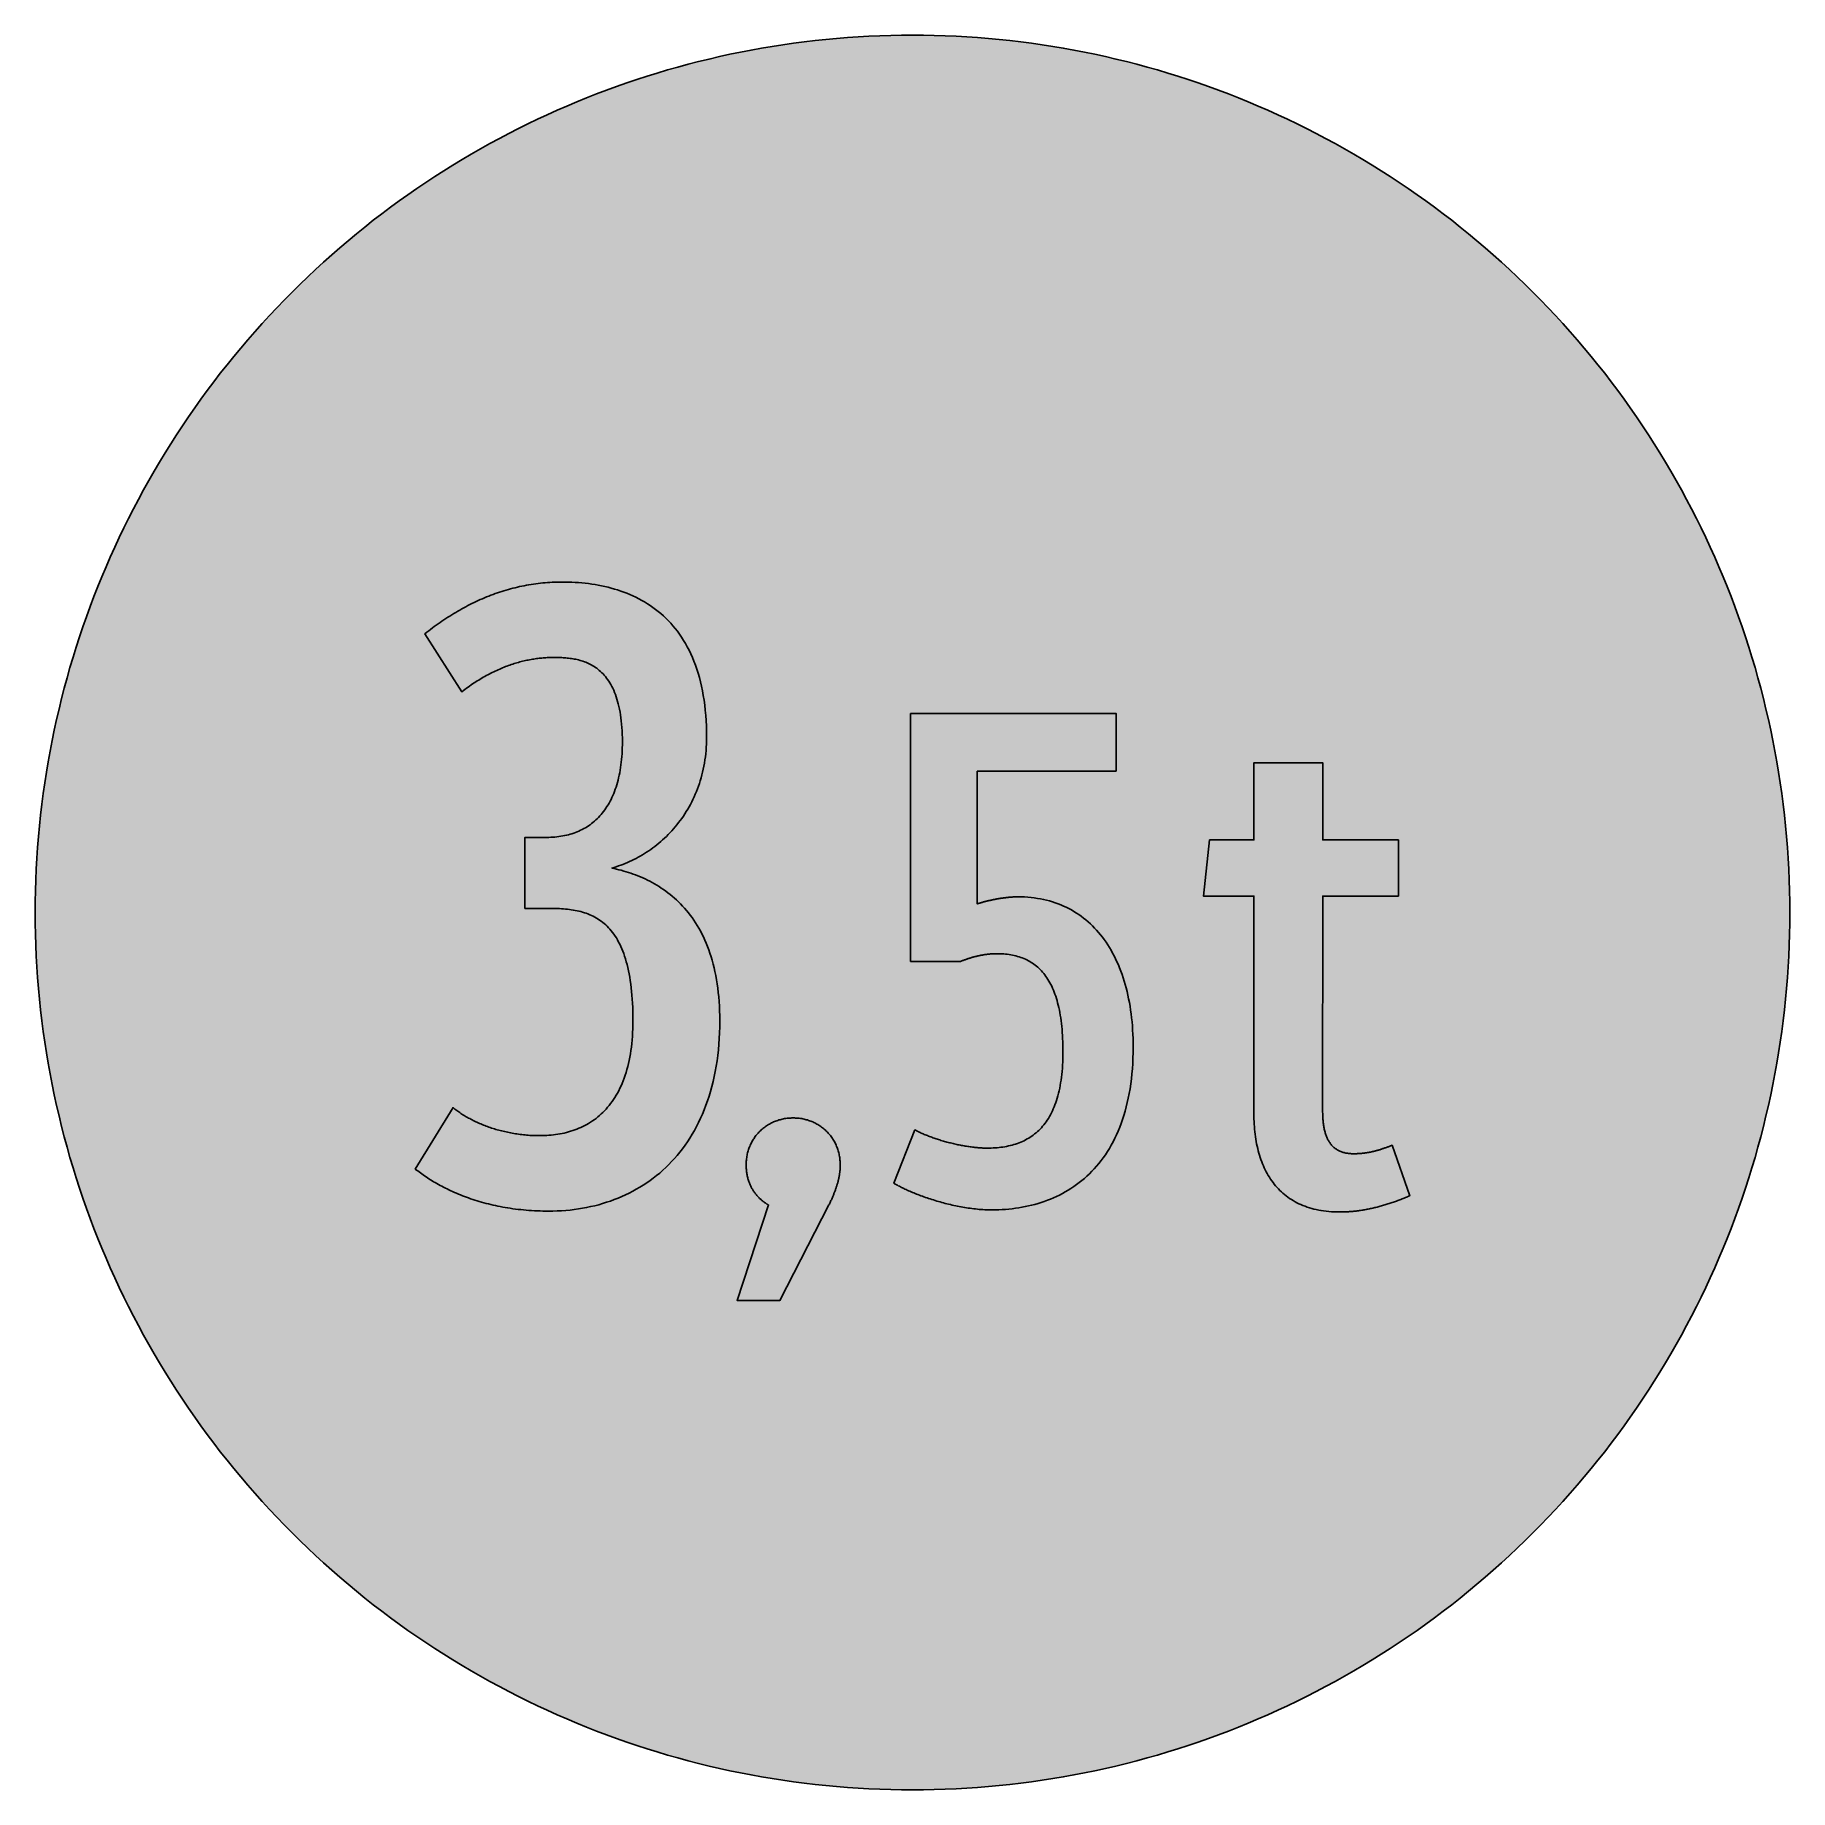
# Model space of a CAD drawing. Header units: millimetres. Extents: x 0 to 212, y 0 to 212.
import ezdxf

# ---------------------------------------------------------------- set-up
doc = ezdxf.new("R2010")
doc.units = ezdxf.units.MM

msp = doc.modelspace()

# ---------------------------------------------------------------- hatches: boundary and pattern name
for color, points in [(254, [(211.7189, 105.8869), (211.709, 107.2007), (211.6861, 108.5139), (211.6455, 109.8245), (211.5871, 111.1326), (211.5134, 112.4407), (211.4245, 113.7437), (211.3204, 115.0468), (211.201, 116.3447), (211.0638, 117.6426), (210.9114, 118.9355), (210.7413, 120.2258), (210.5584, 121.5136), (210.3577, 122.7988), (210.1418, 124.079), (209.9107, 125.3566), (209.6643, 126.6292), (209.4027, 127.8992), (209.1258, 129.1641), (208.8337, 130.4239), (208.5264, 131.6812), (208.2038, 132.936), (207.866, 134.1831), (207.5104, 135.4277), (207.1421, 136.6647), (206.7611, 137.8991), (206.3623, 139.1285), (205.9483, 140.3502), (205.5216, 141.5694), (205.0771, 142.781), (204.6199, 143.9901), (204.1474, 145.1915), (203.6623, 146.3853), (203.1619, 147.574), (202.6463, 148.7576), (202.1154, 149.9362), (201.5693, 151.1046), (201.0105, 152.2705), (200.439, 153.4262), (199.8523, 154.5768), (199.2503, 155.7198), (198.6356, 156.8577), (198.0057, 157.9855), (197.3605, 159.1081), (196.7052, 160.2232), (196.0321, 161.3281), (195.3489, 162.4279), (194.6504, 163.5176), (193.9366, 164.6022), (193.2102, 165.6766), (192.471, 166.7434), (191.7167, 167.8), (190.9521, 168.849), (190.1698, 169.8904), (189.3773, 170.9217), (188.5696, 171.9428), (187.7517, 172.9562), (186.9161, 173.9621), (186.0702, 174.9552), (185.2117, 175.9407), (184.338, 176.9161), (183.454, 177.8838), (182.5549, 178.8389), (181.643, 179.7837), (180.721, 180.7185), (179.7837, 181.643), (178.8389, 182.5549), (177.8838, 183.454), (176.9161, 184.338), (175.9407, 185.2117), (174.9552, 186.0702), (173.9621, 186.9161), (172.9562, 187.7492), (171.9428, 188.5696), (170.9217, 189.3773), (169.8904, 190.1698), (168.849, 190.9496), (167.8, 191.7167), (166.7408, 192.471), (165.6766, 193.2102), (164.6022, 193.9366), (163.5176, 194.6504), (162.4279, 195.3489), (161.3281, 196.0321), (160.2232, 196.7052), (159.1081, 197.3631), (157.9855, 198.0057), (156.8577, 198.6356), (155.7198, 199.2503), (154.5768, 199.8523), (153.4262, 200.439), (152.2705, 201.0131), (151.1046, 201.5719), (149.9362, 202.1154), (148.7576, 202.6463), (147.574, 203.1619), (146.3853, 203.6623), (145.1889, 204.15), (143.9875, 204.6199), (142.781, 205.0796), (141.5694, 205.5216), (140.3502, 205.9483), (139.1285, 206.3623), (137.8991, 206.7611), (136.6647, 207.1446), (135.4252, 207.5129), (134.1831, 207.866), (132.9334, 208.2038), (131.6812, 208.5264), (130.4239, 208.8337), (129.1641, 209.1284), (127.8966, 209.4052), (126.6292, 209.6668), (125.3541, 209.9132), (124.0765, 210.1444), (122.7963, 210.3603), (121.5136, 210.5584), (120.2258, 210.7438), (118.9355, 210.9114), (117.6401, 211.0638), (116.3447, 211.201), (115.0468, 211.3229), (113.7437, 211.4271), (112.4382, 211.516), (111.1326, 211.5896), (109.8245, 211.6455), (108.5113, 211.6861), (107.1982, 211.7115), (105.885, 211.7192), (104.5693, 211.7115), (103.2561, 211.6861), (101.9454, 211.6455), (100.6373, 211.5896), (99.3292, 211.516), (98.0262, 211.4271), (96.7232, 211.3229), (95.4253, 211.201), (94.1273, 211.0638), (92.8345, 210.9114), (91.5441, 210.7438), (90.2564, 210.5584), (88.9711, 210.3603), (87.691, 210.1444), (86.4133, 209.9132), (85.1408, 209.6668), (83.8708, 209.4052), (82.6059, 209.1284), (81.346, 208.8337), (80.0887, 208.5264), (78.834, 208.2038), (77.5868, 207.866), (76.3422, 207.5129), (75.1053, 207.1446), (73.8708, 206.7611), (72.6415, 206.3623), (71.4197, 205.9483), (70.2005, 205.5216), (68.9889, 205.0796), (67.7799, 204.6199), (66.5785, 204.15), (65.3847, 203.6623), (64.196, 203.1619), (63.0123, 202.6463), (61.8338, 202.1154), (60.6628, 201.5719), (59.4995, 201.0131), (58.3438, 200.439), (57.1932, 199.8523), (56.0502, 199.2503), (54.9123, 198.6356), (53.7845, 198.0057), (52.6618, 197.3631), (51.5468, 196.7052), (50.4419, 196.0321), (49.342, 195.3489), (48.2524, 194.6504), (47.1678, 193.9366), (46.0934, 193.2102), (45.0266, 192.471), (43.9699, 191.7167), (42.9209, 190.9496), (41.8795, 190.1698), (40.8483, 189.3773), (39.8272, 188.5696), (38.8137, 187.7492), (37.8079, 186.9161), (36.8148, 186.0702), (35.8292, 185.2117), (34.8539, 184.338), (33.8861, 183.454), (32.9311, 182.5549), (31.9862, 181.643), (31.049, 180.7185), (30.1269, 179.7837), (29.2151, 178.8389), (28.3159, 177.8838), (27.432, 176.9161), (26.5582, 175.9407), (25.6997, 174.9552), (24.8539, 173.9621), (24.0208, 172.9562), (23.2004, 171.9428), (22.3926, 170.9217), (21.6002, 169.8904), (20.8204, 168.849), (20.0533, 167.8), (19.2989, 166.7434), (18.5598, 165.6766), (17.8333, 164.6022), (17.1196, 163.5176), (16.4211, 162.4279), (15.7378, 161.3281), (15.0647, 160.2232), (14.4069, 159.1081), (13.7643, 157.9855), (13.1343, 156.8577), (12.5197, 155.7198), (11.9177, 154.5768), (11.3309, 153.4262), (10.7569, 152.2705), (10.1981, 151.1046), (9.6545, 149.9362), (9.1237, 148.7576), (8.6081, 147.574), (8.1077, 146.3853), (7.62, 145.1915), (7.1501, 143.9901), (6.6904, 142.781), (6.2484, 141.5694), (5.8217, 140.3502), (5.4077, 139.1285), (5.0089, 137.8991), (4.6253, 136.6647), (4.257, 135.4277), (3.904, 134.1831), (3.5662, 132.936), (3.2436, 131.6812), (2.9362, 130.4239), (2.6416, 129.1641), (2.3647, 127.8992), (2.1031, 126.6292), (1.8567, 125.3566), (1.6256, 124.079), (1.4097, 122.7988), (1.2116, 121.5136), (1.0262, 120.2258), (0.8585, 118.9355), (0.7061, 117.6426), (0.569, 116.3447), (0.447, 115.0468), (0.3429, 113.7437), (0.254, 112.4407), (0.1803, 111.1326), (0.1245, 109.8245), (0.0838, 108.5139), (0.0584, 107.2007), (0.0508, 105.885), (0.0584, 104.5718), (0.0838, 103.2586), (0.1245, 101.9454), (0.1803, 100.6373), (0.254, 99.3318), (0.3429, 98.0262), (0.447, 96.7232), (0.569, 95.4253), (0.7061, 94.1299), (0.8585, 92.8345), (1.0262, 91.5441), (1.2116, 90.2564), (1.4097, 88.9737), (1.6256, 87.6935), (1.8567, 86.4159), (2.1031, 85.1408), (2.3647, 83.8733), (2.6416, 82.6059), (2.9362, 81.346), (3.2436, 80.0887), (3.5662, 78.8365), (3.904, 77.5868), (4.257, 76.3448), (4.6253, 75.1053), (5.0089, 73.8708), (5.4077, 72.6415), (5.8217, 71.4197), (6.2484, 70.2005), (6.6904, 68.9889), (7.1501, 67.7824), (7.62, 66.581), (8.1077, 65.3847), (8.6081, 64.196), (9.1237, 63.0123), (9.6545, 61.8338), (10.1981, 60.6654), (10.7569, 59.4995), (11.3309, 58.3438), (11.9177, 57.1932), (12.5197, 56.0502), (13.1343, 54.9123), (13.7643, 53.7845), (14.4069, 52.6618), (15.0647, 51.5468), (15.7378, 50.4419), (16.4211, 49.342), (17.1196, 48.2524), (17.8333, 47.1678), (18.5598, 46.0934), (19.2989, 45.0291), (20.0533, 43.9699), (20.8204, 42.9209), (21.6002, 41.8795), (22.3926, 40.8483), (23.2004, 39.8272), (24.0208, 38.8137), (24.8539, 37.8079), (25.6997, 36.8148), (26.5582, 35.8292), (27.432, 34.8539), (28.3159, 33.8861), (29.2151, 32.9311), (30.1269, 31.9862), (31.049, 31.049), (31.9862, 30.1269), (32.9311, 29.2151), (33.8861, 28.3159), (34.8539, 27.432), (35.8292, 26.5582), (36.8148, 25.6997), (37.8079, 24.8539), (38.8137, 24.0182), (39.8272, 23.2004), (40.8483, 22.3926), (41.8795, 21.6002), (42.9209, 20.8178), (43.9699, 20.0533), (45.0266, 19.2989), (46.0934, 18.5598), (47.1678, 17.8333), (48.2524, 17.1196), (49.342, 16.4211), (50.4419, 15.7378), (51.5468, 15.0647), (52.6618, 14.4094), (53.7845, 13.7643), (54.9123, 13.1343), (56.0502, 12.5197), (57.1932, 11.9177), (58.3438, 11.3309), (59.4995, 10.7594), (60.6628, 10.2006), (61.8338, 9.6545), (63.0123, 9.1237), (64.196, 8.6081), (65.3847, 8.1077), (66.5785, 7.6225), (67.7799, 7.1501), (68.9889, 6.6929), (70.2005, 6.2484), (71.4197, 5.8217), (72.6415, 5.4077), (73.8708, 5.0089), (75.1053, 4.6279), (76.3422, 4.2596), (77.5868, 3.904), (78.834, 3.5662), (80.0887, 3.2436), (81.346, 2.9362), (82.6059, 2.6441), (83.8708, 2.3673), (85.1408, 2.1057), (86.4133, 1.8593), (87.691, 1.6281), (88.9711, 1.4122), (90.2564, 1.2116), (91.5441, 1.0287), (92.8345, 0.8585), (94.1273, 0.7061), (95.4253, 0.569), (96.7232, 0.4496), (98.0262, 0.3454), (99.3292, 0.2565), (100.6373, 0.1829), (101.9454, 0.1245), (103.2561, 0.0838), (104.5693, 0.061), (105.885, 0.0533), (107.1982, 0.061), (108.5113, 0.0838), (109.8245, 0.1245), (111.1326, 0.1829), (112.4382, 0.2565), (113.7437, 0.3454), (115.0468, 0.4496), (116.3447, 0.569), (117.6401, 0.7061), (118.9355, 0.8585), (120.2258, 1.0287), (121.5136, 1.2116), (122.7963, 1.4122), (124.0765, 1.6281), (125.3541, 1.8593), (126.6292, 2.1057), (127.8966, 2.3673), (129.1641, 2.6441), (130.4239, 2.9362), (131.6812, 3.2436), (132.9334, 3.5662), (134.1831, 3.904), (135.4252, 4.2596), (136.6647, 4.6279), (137.8991, 5.0089), (139.1285, 5.4077), (140.3502, 5.8217), (141.5694, 6.2484), (142.781, 6.6929), (143.9875, 7.1501), (145.1889, 7.6225), (146.3853, 8.1077), (147.574, 8.6081), (148.7576, 9.1237), (149.9362, 9.6545), (151.1046, 10.2006), (152.2705, 10.7594), (153.4262, 11.3309), (154.5768, 11.9177), (155.7198, 12.5197), (156.8577, 13.1343), (157.9855, 13.7643), (159.1081, 14.4094), (160.2232, 15.0647), (161.3281, 15.7378), (162.4279, 16.4211), (163.5176, 17.1196), (164.6022, 17.8333), (165.6766, 18.5598), (166.7408, 19.2989), (167.8, 20.0533), (168.849, 20.8178), (169.8904, 21.6002), (170.9217, 22.3926), (171.9428, 23.2004), (172.9562, 24.0182), (173.9621, 24.8539), (174.9552, 25.6997), (175.9407, 26.5582), (176.9161, 27.432), (177.8838, 28.3159), (178.8389, 29.2151), (179.7837, 30.1269), (180.721, 31.049), (181.643, 31.9862), (182.5549, 32.9311), (183.454, 33.8861), (184.338, 34.8539), (185.2117, 35.8292), (186.0702, 36.8148), (186.9161, 37.8079), (187.7517, 38.8137), (188.5696, 39.8272), (189.3773, 40.8483), (190.1698, 41.8795), (190.9521, 42.9209), (191.7167, 43.9699), (192.471, 45.0291), (193.2102, 46.0934), (193.9366, 47.1678), (194.6504, 48.2524), (195.3489, 49.342), (196.0321, 50.4419), (196.7052, 51.5468), (197.3605, 52.6618), (198.0057, 53.7845), (198.6356, 54.9123), (199.2503, 56.0502), (199.8523, 57.1932), (200.439, 58.3438), (201.0105, 59.4995), (201.5693, 60.6654), (202.1154, 61.8338), (202.6463, 63.0123), (203.1619, 64.196), (203.6623, 65.3847), (204.1474, 66.581), (204.6199, 67.7824), (205.0771, 68.9889), (205.5216, 70.2005), (205.9483, 71.4197), (206.3623, 72.6415), (206.7611, 73.8708), (207.1421, 75.1053), (207.5104, 76.3448), (207.866, 77.5868), (208.2038, 78.8365), (208.5264, 80.0887), (208.8337, 81.346), (209.1258, 82.6059), (209.4027, 83.8733), (209.6643, 85.1408), (209.9107, 86.4159), (210.1418, 87.6935), (210.3577, 88.9737), (210.5584, 90.2564), (210.7413, 91.5441), (210.9114, 92.8345), (211.0638, 94.1299), (211.201, 95.4253), (211.3204, 96.7232), (211.4245, 98.0262), (211.5134, 99.3318), (211.5871, 100.6373), (211.6455, 101.9454), (211.6861, 103.2586), (211.709, 104.5718), (211.7166, 105.885)]), (59, [(82.6382, 92.8328), (82.6313, 93.4314), (82.616, 94.0156), (82.5906, 94.5896), (82.5576, 95.1509), (82.5119, 95.7021), (82.4586, 96.2381), (82.3976, 96.7638), (82.3239, 97.2769), (82.2452, 97.7798), (82.1563, 98.2701), (82.0572, 98.7501), (81.9531, 99.2175), (81.8388, 99.6721), (81.7169, 100.1192), (81.5873, 100.5535), (81.4502, 100.9777), (81.3079, 101.3917), (81.1555, 101.793), (80.9981, 102.1867), (80.833, 102.5677), (80.6602, 102.9411), (80.4824, 103.3018), (80.2996, 103.6549), (80.1091, 103.9978), (79.9135, 104.3305), (79.7103, 104.6531), (79.5045, 104.968), (79.2912, 105.2728), (79.0727, 105.57), (78.8492, 105.857), (78.6232, 106.1339), (78.3895, 106.4057), (78.1533, 106.6648), (77.912, 106.9188), (77.6681, 107.1626), (77.4192, 107.3988), (77.1677, 107.6274), (76.9112, 107.8484), (76.6521, 108.0618), (76.3905, 108.2675), (76.1238, 108.4631), (75.8546, 108.6536), (75.5853, 108.8365), (75.311, 109.0143), (75.0367, 109.1819), (74.7598, 109.3445), (74.4804, 109.4994), (74.1985, 109.6493), (73.9165, 109.7915), (73.6321, 109.9287), (73.3476, 110.0582), (73.0606, 110.1827), (72.7735, 110.2995), (72.4865, 110.4113), (72.1995, 110.5179), (71.9099, 110.6195), (71.6229, 110.7161), (71.3359, 110.8075), (71.0463, 110.8913), (70.7593, 110.9726), (70.4748, 111.0463), (70.1878, 111.1174), (69.9033, 111.1834), (69.6214, 111.2469), (69.8881, 111.3231), (70.1548, 111.4069), (70.424, 111.4958), (70.6907, 111.5898), (70.9574, 111.6889), (71.2216, 111.7956), (71.4883, 111.9073), (71.7525, 112.0242), (72.0141, 112.1461), (72.2782, 112.2731), (72.5373, 112.4077), (72.7964, 112.5474), (73.0555, 112.6922), (73.3095, 112.842), (73.5635, 112.997), (73.8175, 113.1595), (74.0664, 113.3272), (74.3153, 113.4974), (74.5592, 113.6752), (74.803, 113.858), (75.0443, 114.0485), (75.2805, 114.2416), (75.5167, 114.4397), (75.7479, 114.6454), (75.9765, 114.8537), (76.2025, 115.0696), (76.4235, 115.2906), (76.642, 115.5167), (76.8579, 115.7478), (77.0687, 115.984), (77.2744, 116.2253), (77.4776, 116.4717), (77.6757, 116.7232), (77.8713, 116.9797), (78.0618, 117.2439), (78.2472, 117.5106), (78.4276, 117.7823), (78.6028, 118.0592), (78.773, 118.3437), (78.9407, 118.6307), (79.1007, 118.9228), (79.2556, 119.2225), (79.4055, 119.5248), (79.5503, 119.8321), (79.6874, 120.1445), (79.8195, 120.462), (79.9465, 120.7846), (80.0684, 121.1123), (80.1802, 121.445), (80.2894, 121.7828), (80.391, 122.1257), (80.485, 122.4737), (80.5713, 122.8268), (80.6526, 123.1824), (80.7263, 123.5456), (80.7923, 123.9114), (80.8507, 124.2822), (80.9041, 124.6581), (80.9473, 125.0391), (80.9828, 125.4252), (81.0133, 125.8164), (81.0336, 126.2101), (81.0463, 126.6114), (81.0489, 127.0152), (81.0438, 127.701), (81.0235, 128.3716), (80.993, 129.0269), (80.9473, 129.667), (80.8914, 130.2918), (80.8228, 130.9014), (80.7415, 131.4958), (80.6501, 132.0749), (80.5485, 132.6388), (80.4342, 133.1874), (80.3072, 133.7234), (80.1726, 134.2466), (80.0252, 134.7521), (79.8703, 135.2474), (79.7027, 135.7274), (79.5274, 136.1923), (79.3394, 136.6444), (79.1439, 137.0863), (78.9407, 137.5105), (78.7248, 137.9245), (78.5038, 138.3259), (78.2726, 138.7145), (78.0313, 139.0904), (77.785, 139.4536), (77.5284, 139.8041), (77.2643, 140.1445), (76.995, 140.4722), (76.7156, 140.7871), (76.4311, 141.0919), (76.139, 141.384), (75.8393, 141.666), (75.532, 141.9377), (75.2221, 142.1968), (74.9021, 142.4483), (74.5795, 142.687), (74.2493, 142.9156), (73.914, 143.1315), (73.5736, 143.3398), (73.2307, 143.5379), (72.8802, 143.7284), (72.5246, 143.9062), (72.1665, 144.0764), (71.8033, 144.2364), (71.435, 144.3888), (71.0641, 144.5311), (70.6907, 144.6632), (70.3123, 144.7876), (69.9313, 144.9045), (69.5477, 145.0137), (69.1617, 145.1127), (68.773, 145.2042), (68.3819, 145.288), (67.9882, 145.3667), (67.5945, 145.4353), (67.1957, 145.4963), (66.7995, 145.5522), (66.3981, 145.5979), (65.9994, 145.6385), (65.598, 145.6741), (65.1967, 145.6995), (64.7929, 145.7223), (64.3915, 145.7376), (63.9902, 145.7452), (63.5864, 145.7477), (63.2943, 145.7452), (63.0047, 145.7401), (62.7126, 145.7325), (62.4256, 145.7198), (62.136, 145.7046), (61.8515, 145.6842), (61.5645, 145.6614), (61.28, 145.636), (60.9956, 145.6055), (60.7136, 145.575), (60.4342, 145.5369), (60.1523, 145.4988), (59.8729, 145.4556), (59.596, 145.4099), (59.3192, 145.3617), (59.0423, 145.3083), (58.768, 145.2524), (58.4937, 145.194), (58.2219, 145.1331), (57.9501, 145.067), (57.6809, 144.9984), (57.4091, 144.9273), (57.1424, 144.8537), (56.8757, 144.7775), (56.609, 144.6962), (56.3448, 144.6124), (56.0807, 144.5285), (55.8165, 144.4396), (55.5549, 144.3457), (55.2933, 144.2517), (55.0342, 144.1552), (54.7751, 144.0536), (54.5186, 143.952), (54.262, 143.8453), (54.008, 143.7361), (53.754, 143.6243), (53.5, 143.5125), (53.2486, 143.3957), (52.9971, 143.2763), (52.7482, 143.1544), (52.4993, 143.0299), (52.2503, 142.9029), (52.004, 142.7734), (51.7576, 142.6388), (51.5137, 142.5042), (51.2699, 142.367), (51.0286, 142.2298), (50.7873, 142.0876), (50.5485, 141.9428), (50.3072, 141.7955), (50.071, 141.6456), (49.8348, 141.4958), (49.5986, 141.3408), (49.3624, 141.1859), (49.1287, 141.0259), (48.8975, 140.8659), (48.6664, 140.7033), (48.4353, 140.5382), (48.2067, 140.3706), (47.9781, 140.2029), (47.752, 140.0302), (47.5259, 139.8575), (47.2999, 139.6822), (47.0764, 139.5044), (51.5235, 132.5203), (51.7093, 132.6617), (51.8973, 132.8014), (52.0852, 132.9385), (52.2732, 133.0706), (52.4586, 133.2027), (52.644, 133.3297), (52.8295, 133.4541), (53.0149, 133.5786), (53.2003, 133.698), (53.3832, 133.8148), (53.5686, 133.9291), (53.7515, 134.0383), (53.9344, 134.1476), (54.1147, 134.2542), (54.2976, 134.3584), (54.4779, 134.4574), (54.6583, 134.5565), (54.8386, 134.653), (55.0189, 134.7445), (55.1993, 134.8359), (55.3771, 134.9248), (55.5574, 135.0086), (55.7352, 135.0924), (55.913, 135.1737), (56.0883, 135.2525), (56.2661, 135.3287), (56.4413, 135.3998), (56.6191, 135.4709), (56.7944, 135.542), (56.9671, 135.6081), (57.1424, 135.6716), (57.3151, 135.7325), (57.4904, 135.7935), (57.6631, 135.8494), (57.8358, 135.9052), (58.006, 135.9586), (58.1787, 136.0094), (58.3489, 136.0576), (58.5191, 136.1059), (58.6892, 136.1491), (58.8594, 136.1923), (59.0296, 136.2329), (59.1972, 136.271), (59.3674, 136.3066), (59.5351, 136.3421), (59.7027, 136.3726), (59.8678, 136.4031), (60.0354, 136.4336), (60.2005, 136.459), (60.3656, 136.4844), (60.5307, 136.5072), (60.6958, 136.5275), (60.8609, 136.5479), (61.0235, 136.5656), (61.1861, 136.5809), (61.3486, 136.5936), (61.5112, 136.6063), (61.6737, 136.6164), (61.8363, 136.6266), (61.9963, 136.6342), (62.1563, 136.6393), (62.3164, 136.6418), (62.4764, 136.6444), (62.6339, 136.6469), (62.7837, 136.6469), (62.9387, 136.6444), (63.0936, 136.6418), (63.2511, 136.6393), (63.4111, 136.6342), (63.5711, 136.6266), (63.7362, 136.619), (63.9013, 136.6088), (64.069, 136.5961), (64.2366, 136.5809), (64.4042, 136.5631), (64.5744, 136.5428), (64.7471, 136.5199), (64.9199, 136.492), (65.09, 136.4615), (65.2628, 136.4285), (65.438, 136.3904), (65.6107, 136.3472), (65.7835, 136.3015), (65.9562, 136.2507), (66.1289, 136.1948), (66.3016, 136.1338), (66.4718, 136.0703), (66.642, 135.9992), (66.8122, 135.923), (66.9798, 135.8417), (67.1449, 135.7528), (67.31, 135.6589), (67.4751, 135.5573), (67.6351, 135.4506), (67.7951, 135.3388), (67.9526, 135.2169), (68.1076, 135.0899), (68.26, 134.9553), (68.4098, 134.813), (68.5571, 134.6632), (68.7019, 134.5032), (68.8416, 134.3381), (68.9813, 134.1628), (69.1134, 133.9799), (69.2455, 133.7869), (69.3725, 133.5862), (69.4944, 133.3754), (69.6138, 133.157), (69.7281, 132.9284), (69.8398, 132.6896), (69.944, 132.4407), (70.0456, 132.1816), (70.1421, 131.9124), (70.2335, 131.633), (70.3199, 131.3409), (70.3986, 131.0386), (70.4748, 130.7262), (70.5434, 130.4011), (70.6069, 130.0658), (70.6653, 129.7178), (70.7161, 129.3571), (70.7619, 128.9863), (70.8, 128.6027), (70.8304, 128.204), (70.8558, 127.795), (70.8736, 127.3708), (70.8863, 126.9365), (70.8889, 126.4869), (70.8863, 126.111), (70.8787, 125.7452), (70.8635, 125.3846), (70.8457, 125.0315), (70.8203, 124.6835), (70.7898, 124.3432), (70.7542, 124.0079), (70.7161, 123.6802), (70.6704, 123.3602), (70.6196, 123.0452), (70.5637, 122.7379), (70.5028, 122.4356), (70.4367, 122.1384), (70.3656, 121.8489), (70.292, 121.5669), (70.2107, 121.2901), (70.1269, 121.0208), (70.0354, 120.7567), (69.9414, 120.4976), (69.8449, 120.2461), (69.7408, 120.0023), (69.6341, 119.761), (69.5198, 119.5299), (69.4055, 119.3013), (69.2836, 119.0803), (69.1591, 118.8669), (69.0296, 118.6561), (68.895, 118.4529), (68.7578, 118.2573), (68.6181, 118.0668), (68.4708, 117.8814), (68.3235, 117.7011), (68.1685, 117.5283), (68.011, 117.3607), (67.851, 117.2007), (67.6859, 117.0457), (67.5183, 116.8959), (67.3456, 116.7511), (67.1703, 116.6114), (66.9925, 116.4793), (66.8096, 116.3523), (66.6242, 116.2304), (66.4362, 116.1161), (66.2432, 116.0069), (66.0476, 115.9027), (65.8495, 115.8037), (65.6463, 115.7097), (65.4406, 115.6208), (65.2348, 115.5395), (65.0215, 115.4633), (64.8081, 115.3922), (64.5922, 115.3262), (64.3712, 115.2652), (64.1502, 115.2093), (63.9242, 115.1611), (63.6981, 115.1153), (63.467, 115.0772), (63.2333, 115.0442), (62.9996, 115.0137), (62.7609, 114.9909), (62.5221, 114.9731), (62.2783, 114.9604), (62.0344, 114.9528), (61.788, 114.9502), (59.1425, 114.9516), (59.1425, 106.3801), (62.3175, 106.3801), (62.5627, 106.3777), (62.8091, 106.3727), (63.0555, 106.3676), (63.2993, 106.3574), (63.5406, 106.3447), (63.7819, 106.3269), (64.0207, 106.3066), (64.2595, 106.2838), (64.4931, 106.2558), (64.7268, 106.2228), (64.9605, 106.1847), (65.1891, 106.1441), (65.4177, 106.0983), (65.6438, 106.0475), (65.8647, 105.9917), (66.0857, 105.9282), (66.3042, 105.8621), (66.5201, 105.7885), (66.7334, 105.7097), (66.9442, 105.6234), (67.1525, 105.5319), (67.3557, 105.4354), (67.5589, 105.3287), (67.757, 105.217), (67.9526, 105.1001), (68.1431, 104.9731), (68.3311, 104.8385), (68.5165, 104.6963), (68.6994, 104.5489), (68.8772, 104.3915), (69.0524, 104.2238), (69.2226, 104.0511), (69.3903, 103.8682), (69.5528, 103.6752), (69.7103, 103.4745), (69.8652, 103.2637), (70.0151, 103.0453), (70.1624, 102.8167), (70.3021, 102.5754), (70.4393, 102.3264), (70.5739, 102.0674), (70.7009, 101.7981), (70.8254, 101.5162), (70.9422, 101.2266), (71.0565, 100.9244), (71.1632, 100.6094), (71.2673, 100.2843), (71.3664, 99.949), (71.4578, 99.601), (71.5467, 99.2403), (71.628, 98.867), (71.7042, 98.4834), (71.7753, 98.0872), (71.8414, 97.6757), (71.8998, 97.2541), (71.9531, 96.8172), (72.0014, 96.3676), (72.042, 95.9053), (72.0776, 95.4278), (72.1081, 94.9376), (72.1309, 94.4321), (72.1462, 93.914), (72.1563, 93.3806), (72.1589, 92.8319), (72.1563, 92.3468), (72.1436, 91.8693), (72.1258, 91.4044), (72.0979, 90.9498), (72.0623, 90.5027), (72.0217, 90.0684), (71.9734, 89.6442), (71.9176, 89.2277), (71.8541, 88.8213), (71.7829, 88.425), (71.7067, 88.0389), (71.6229, 87.6605), (71.534, 87.2947), (71.4375, 86.934), (71.3334, 86.5861), (71.2267, 86.2457), (71.1098, 85.913), (70.9905, 85.5904), (70.8635, 85.278), (70.7314, 84.9732), (70.5917, 84.6785), (70.4494, 84.389), (70.2996, 84.1121), (70.1446, 83.8403), (69.9846, 83.5787), (69.8195, 83.3247), (69.6519, 83.0783), (69.4766, 82.8421), (69.2988, 82.611), (69.1134, 82.39), (68.9254, 82.1766), (68.7324, 81.9709), (68.5368, 81.7728), (68.3362, 81.5823), (68.1304, 81.3994), (67.9221, 81.2216), (67.7088, 81.0539), (67.4929, 80.8939), (67.2719, 80.739), (67.0484, 80.5917), (66.8223, 80.452), (66.5912, 80.3199), (66.3575, 80.1929), (66.1213, 80.0735), (65.8825, 79.9617), (65.6412, 79.8551), (65.3974, 79.7535), (65.1485, 79.662), (64.8995, 79.5731), (64.6481, 79.4944), (64.3941, 79.4182), (64.1375, 79.3496), (63.8785, 79.2861), (63.6194, 79.2302), (63.3578, 79.1794), (63.0936, 79.1337), (62.8294, 79.0956), (62.5627, 79.06), (62.296, 79.0321), (62.0268, 79.0092), (61.7576, 78.9915), (61.4858, 78.9788), (61.214, 78.9711), (60.9422, 78.9686), (60.739, 78.9686), (60.5358, 78.9737), (60.3352, 78.9788), (60.1345, 78.9864), (59.9338, 78.994), (59.7357, 79.0067), (59.5376, 79.0194), (59.3395, 79.0346), (59.1439, 79.0524), (58.9483, 79.0727), (58.7553, 79.0931), (58.5622, 79.1185), (58.3692, 79.1439), (58.1787, 79.1693), (57.9882, 79.1997), (57.8002, 79.2302), (57.6123, 79.2632), (57.4269, 79.2963), (57.2414, 79.3318), (57.056, 79.3699), (56.8731, 79.4106), (56.6928, 79.4512), (56.5125, 79.4944), (56.3321, 79.5376), (56.1543, 79.5833), (55.9791, 79.6315), (55.8038, 79.6798), (55.6285, 79.7306), (55.4558, 79.7814), (55.2856, 79.8347), (55.1155, 79.8906), (54.9478, 79.9465), (54.7802, 80.0049), (54.6151, 80.0633), (54.4525, 80.1243), (54.29, 80.1853), (54.1299, 80.2488), (53.9699, 80.3123), (53.8124, 80.3783), (53.6575, 80.4469), (53.5026, 80.5129), (53.3502, 80.584), (53.2003, 80.6526), (53.0504, 80.7237), (52.9031, 80.7974), (52.7583, 80.8711), (52.6136, 80.9447), (52.4713, 81.0209), (52.3316, 81.0971), (52.1945, 81.1759), (52.0573, 81.2546), (51.9227, 81.3333), (51.7906, 81.4146), (51.6611, 81.4959), (51.5315, 81.5797), (51.4045, 81.661), (51.2801, 81.7448), (51.1556, 81.8312), (51.0362, 81.915), (50.9168, 82.0014), (50.8, 82.0903), (50.6857, 82.1766), (50.5739, 82.2655), (50.4647, 82.3544), (45.9133, 74.9469), (46.0629, 74.8259), (46.2153, 74.7065), (46.3728, 74.5896), (46.5328, 74.4703), (46.6979, 74.3509), (46.863, 74.234), (47.0332, 74.1147), (47.2059, 73.9978), (47.3837, 73.881), (47.5615, 73.7641), (47.7444, 73.6498), (47.9323, 73.533), (48.1203, 73.4187), (48.3133, 73.3044), (48.5089, 73.1926), (48.7096, 73.0809), (48.9102, 72.9691), (49.116, 72.8599), (49.3243, 72.7507), (49.5376, 72.6415), (49.751, 72.5348), (49.9694, 72.4306), (50.1904, 72.3265), (50.4165, 72.2224), (50.6451, 72.1208), (50.8762, 72.0217), (51.1099, 71.9226), (51.3461, 71.8261), (51.5874, 71.7296), (51.8312, 71.6356), (52.0776, 71.5442), (52.3291, 71.4527), (52.5805, 71.3664), (52.8371, 71.28), (53.0987, 71.1937), (53.3603, 71.1124), (53.627, 71.0311), (53.8963, 70.9524), (54.168, 70.8787), (54.4449, 70.805), (54.7218, 70.7314), (55.0037, 70.6628), (55.2907, 70.5968), (55.5777, 70.5333), (55.8698, 70.4723), (56.1645, 70.4113), (56.4617, 70.3555), (56.7614, 70.3021), (57.0662, 70.2513), (57.3735, 70.2056), (57.6834, 70.1599), (57.9958, 70.1167), (58.3133, 70.0786), (58.6334, 70.043), (58.9559, 70.01), (59.2811, 69.9795), (59.6087, 69.9541), (59.9415, 69.9313), (60.2767, 69.911), (60.6146, 69.8957), (60.9575, 69.883), (61.3004, 69.8729), (61.6483, 69.8678), (61.9989, 69.8652), (62.5196, 69.8729), (63.0352, 69.8881), (63.5508, 69.9135), (64.0613, 69.9516), (64.5719, 69.9999), (65.0773, 70.0608), (65.5777, 70.1294), (66.0756, 70.2107), (66.5709, 70.3021), (67.0611, 70.4063), (67.5488, 70.518), (68.0314, 70.6425), (68.5089, 70.7796), (68.9813, 70.927), (69.4487, 71.0844), (69.911, 71.2521), (70.3707, 71.4324), (70.8228, 71.6229), (71.2699, 71.8236), (71.7093, 72.0369), (72.1462, 72.263), (72.5729, 72.4967), (72.9971, 72.7456), (73.4136, 73.0021), (73.8226, 73.2714), (74.2239, 73.5533), (74.6201, 73.8454), (75.0087, 74.1477), (75.3897, 74.4626), (75.7631, 74.7878), (76.1289, 75.1256), (76.4845, 75.4761), (76.835, 75.8368), (77.1754, 76.2076), (77.5081, 76.5912), (77.8332, 76.9849), (78.1482, 77.3938), (78.453, 77.8104), (78.7502, 78.2396), (79.0372, 78.6816), (79.314, 79.1362), (79.5833, 79.6011), (79.8398, 80.076), (80.0887, 80.5637), (80.325, 81.0641), (80.5536, 81.5772), (80.7695, 82.1004), (80.9752, 82.6364), (81.1682, 83.1825), (81.3537, 83.7413), (81.5238, 84.3128), (81.6839, 84.897), (81.8337, 85.4913), (81.9683, 86.0984), (82.0928, 86.7156), (82.2071, 87.3481), (82.3062, 87.9907), (82.3925, 88.646), (82.4662, 89.314), (82.5271, 89.9922), (82.5754, 90.6831), (82.6084, 91.3867), (82.6287, 92.1029), (82.6364, 92.8319)]), (59, [(130.4685, 122.9332), (130.4685, 129.8758), (105.6612, 129.8758), (105.6612, 99.9874), (111.6722, 99.9874), (111.7498, 100.0176), (111.8286, 100.0481), (111.9073, 100.0785), (111.9861, 100.109), (112.0648, 100.137), (112.1435, 100.1649), (112.2197, 100.1928), (112.2985, 100.2208), (112.3747, 100.2487), (112.4509, 100.2741), (112.5271, 100.2995), (112.6033, 100.3249), (112.6795, 100.3478), (112.7557, 100.3732), (112.8293, 100.396), (112.9055, 100.4189), (112.9792, 100.4392), (113.0529, 100.4621), (113.1265, 100.4824), (113.2002, 100.5027), (113.2738, 100.523), (113.3475, 100.5408), (113.4186, 100.5611), (113.4897, 100.5789), (113.5634, 100.5967), (113.6345, 100.6145), (113.7031, 100.6297), (113.7742, 100.6475), (113.8453, 100.6627), (113.9139, 100.678), (113.9825, 100.6932), (114.0511, 100.7059), (114.1197, 100.7212), (114.1882, 100.7339), (114.2543, 100.7466), (114.3229, 100.7567), (114.3889, 100.7694), (114.4549, 100.7796), (114.521, 100.7923), (114.5845, 100.8024), (114.6505, 100.8126), (114.714, 100.8202), (114.7775, 100.8304), (114.841, 100.838), (114.902, 100.8456), (114.9655, 100.8532), (115.0264, 100.8609), (115.0874, 100.8685), (115.1484, 100.8736), (115.2068, 100.8786), (115.2677, 100.8863), (115.3262, 100.8888), (115.3846, 100.8939), (115.443, 100.899), (115.4989, 100.9015), (115.5548, 100.9066), (115.6132, 100.9091), (115.6665, 100.9117), (115.7224, 100.9142), (115.7757, 100.9142), (115.8316, 100.9167), (115.885, 100.9167), (115.9358, 100.9167), (115.9891, 100.9167), (116.2177, 100.9167), (116.4438, 100.9091), (116.6673, 100.899), (116.8883, 100.8837), (117.1067, 100.8634), (117.3226, 100.8405), (117.5334, 100.8101), (117.7442, 100.777), (117.95, 100.7389), (118.1557, 100.6958), (118.3564, 100.6475), (118.5545, 100.5942), (118.7501, 100.5357), (118.9406, 100.4697), (119.1311, 100.4011), (119.3165, 100.3275), (119.4994, 100.2487), (119.6797, 100.1624), (119.8575, 100.0735), (120.0302, 99.9769), (120.2004, 99.8753), (120.3681, 99.7661), (120.5306, 99.6544), (120.6906, 99.5324), (120.8481, 99.408), (121.0031, 99.2759), (121.1529, 99.1387), (121.3002, 98.9965), (121.4425, 98.8441), (121.5822, 98.6892), (121.7193, 98.5266), (121.8514, 98.3564), (121.981, 98.1812), (122.1054, 97.9983), (122.2273, 97.8078), (122.3467, 97.6122), (122.461, 97.409), (122.5728, 97.2007), (122.6795, 96.9823), (122.7811, 96.7588), (122.8801, 96.5276), (122.9766, 96.2889), (123.0681, 96.0425), (123.1544, 95.791), (123.2383, 95.5294), (123.3195, 95.2627), (123.3932, 94.9858), (123.4669, 94.7039), (123.5329, 94.4118), (123.5964, 94.1121), (123.6548, 93.8073), (123.7107, 93.4923), (123.7615, 93.1672), (123.8072, 92.837), (123.8504, 92.4992), (123.8885, 92.1512), (123.9215, 91.7956), (123.9495, 91.4298), (123.9749, 91.059), (123.9952, 90.678), (124.0104, 90.2868), (124.0231, 89.8881), (124.0307, 89.4817), (124.0307, 89.0651), (124.0282, 88.6536), (124.0206, 88.2498), (124.0053, 87.8561), (123.9876, 87.47), (123.9622, 87.0941), (123.9317, 86.7258), (123.8961, 86.3651), (123.8555, 86.0146), (123.8072, 85.6717), (123.7564, 85.3364), (123.7005, 85.0113), (123.637, 84.6938), (123.571, 84.3839), (123.4999, 84.0816), (123.4237, 83.787), (123.3424, 83.5025), (123.256, 83.2231), (123.1646, 82.9539), (123.0681, 82.6897), (122.969, 82.4357), (122.8649, 82.1868), (122.7557, 81.9455), (122.6414, 81.7143), (122.522, 81.4883), (122.4001, 81.2698), (122.2731, 81.0565), (122.1435, 80.8533), (122.0089, 80.6552), (121.8692, 80.4647), (121.727, 80.2792), (121.5796, 80.1014), (121.4272, 79.9313), (121.2748, 79.7662), (121.1148, 79.6087), (120.9523, 79.4563), (120.7872, 79.3115), (120.617, 79.1718), (120.4443, 79.0397), (120.269, 78.9127), (120.0887, 78.7908), (119.9058, 78.6765), (119.7178, 78.5673), (119.5273, 78.4631), (119.3343, 78.3641), (119.1387, 78.2726), (118.938, 78.1863), (118.7374, 78.1025), (118.5316, 78.0263), (118.3234, 77.9551), (118.1125, 77.8891), (117.8966, 77.8281), (117.6807, 77.7723), (117.4623, 77.7215), (117.2388, 77.6757), (117.0153, 77.6351), (116.7867, 77.5995), (116.5581, 77.5665), (116.3269, 77.5386), (116.0907, 77.5157), (115.8545, 77.4979), (115.6157, 77.4827), (115.3744, 77.4725), (115.1331, 77.4675), (114.8867, 77.4649), (114.7597, 77.4649), (114.6302, 77.4675), (114.4981, 77.4725), (114.366, 77.4776), (114.234, 77.4827), (114.0993, 77.4903), (113.9622, 77.5005), (113.825, 77.5106), (113.6853, 77.5233), (113.5482, 77.536), (113.4059, 77.5513), (113.2662, 77.5665), (113.124, 77.5843), (112.9792, 77.6021), (112.837, 77.6224), (112.6922, 77.6427), (112.5474, 77.663), (112.4001, 77.6884), (112.2553, 77.7113), (112.108, 77.7367), (111.9607, 77.7621), (111.8133, 77.79), (111.666, 77.8205), (111.5187, 77.8485), (111.3714, 77.8789), (111.2215, 77.912), (111.0742, 77.945), (110.9269, 77.978), (110.7796, 78.0136), (110.6322, 78.0466), (110.4849, 78.0847), (110.3376, 78.1202), (110.1903, 78.1609), (110.043, 78.199), (109.8982, 78.2396), (109.7534, 78.2803), (109.6086, 78.3209), (109.4638, 78.3615), (109.3216, 78.4047), (109.1794, 78.4504), (109.0371, 78.4936), (108.8974, 78.5393), (108.7577, 78.5851), (108.6206, 78.6308), (108.4809, 78.679), (108.3462, 78.7248), (108.2116, 78.773), (108.077, 78.8238), (107.9449, 78.8721), (107.8154, 78.9229), (107.6858, 78.9737), (107.5563, 79.0245), (107.4318, 79.0753), (107.3074, 79.1261), (107.1829, 79.1794), (107.0635, 79.2328), (106.9442, 79.2861), (106.8273, 79.3394), (106.7105, 79.3928), (106.5987, 79.4461), (106.487, 79.502), (106.3777, 79.5553), (106.2711, 79.6112), (106.1669, 79.6671), (103.6285, 73.2328), (103.7285, 73.1723), (103.8352, 73.1114), (103.9444, 73.0479), (104.0587, 72.9869), (104.1756, 72.9234), (104.2975, 72.8599), (104.4245, 72.7939), (104.554, 72.7278), (104.6861, 72.6643), (104.8233, 72.5957), (104.963, 72.5297), (105.1077, 72.4637), (105.2551, 72.3951), (105.4075, 72.329), (105.5599, 72.2605), (105.7173, 72.1944), (105.8774, 72.1258), (106.0399, 72.0573), (106.2076, 71.9912), (106.3777, 71.9226), (106.5479, 71.8566), (106.7232, 71.788), (106.901, 71.722), (107.0813, 71.6559), (107.2617, 71.5899), (107.4471, 71.5239), (107.635, 71.4604), (107.823, 71.3969), (108.016, 71.3334), (108.2091, 71.2699), (108.4047, 71.2089), (108.6028, 71.1479), (108.8009, 71.087), (109.0016, 71.0286), (109.2048, 70.9701), (109.4105, 70.9143), (109.6162, 70.8584), (109.822, 70.8025), (110.0328, 70.7492), (110.2411, 70.6984), (110.4544, 70.6476), (110.6653, 70.5993), (110.8812, 70.551), (111.0945, 70.5053), (111.3104, 70.4621), (111.5263, 70.419), (111.7448, 70.3783), (111.9632, 70.3402), (112.1816, 70.3021), (112.4001, 70.2666), (112.6185, 70.2335), (112.8395, 70.2031), (113.0605, 70.1751), (113.2815, 70.1472), (113.4999, 70.1243), (113.7209, 70.1015), (113.9419, 70.0811), (114.1628, 70.0634), (114.3838, 70.0507), (114.6048, 70.038), (114.8232, 70.0278), (115.0442, 70.0202), (115.2627, 70.0176), (115.4811, 70.0151), (115.885, 70.0202), (116.2888, 70.0303), (116.6927, 70.0481), (117.0965, 70.0761), (117.4979, 70.1091), (117.8966, 70.1523), (118.2954, 70.2031), (118.6917, 70.2615), (119.0879, 70.3301), (119.4791, 70.4037), (119.8702, 70.4875), (120.2588, 70.579), (120.6449, 70.6806), (121.0259, 70.7898), (121.4069, 70.9092), (121.7828, 71.0362), (122.1562, 71.1733), (122.5271, 71.3181), (122.8928, 71.4731), (123.256, 71.6382), (123.6142, 71.8109), (123.9672, 71.9938), (124.3152, 72.1868), (124.6607, 72.39), (125.001, 72.6034), (125.3363, 72.8243), (125.664, 73.058), (125.9891, 73.3019), (126.3066, 73.5533), (126.6215, 73.8175), (126.9289, 74.0918), (127.2286, 74.3763), (127.5232, 74.6709), (127.8103, 74.9757), (128.0922, 75.2932), (128.3665, 75.6209), (128.6332, 75.9587), (128.8948, 76.3092), (129.1463, 76.6699), (129.3901, 77.0433), (129.6289, 77.4268), (129.8575, 77.8231), (130.0785, 78.2295), (130.2918, 78.6486), (130.495, 79.0804), (130.6906, 79.5223), (130.876, 79.977), (131.0538, 80.4443), (131.2215, 80.9244), (131.3815, 81.4172), (131.5288, 81.9201), (131.6685, 82.4382), (131.7981, 82.9666), (131.9149, 83.5101), (132.0241, 84.0638), (132.1206, 84.6328), (132.2095, 85.2145), (132.2832, 85.8088), (132.3492, 86.4159), (132.4026, 87.0382), (132.4432, 87.6732), (132.4737, 88.3209), (132.4915, 88.9813), (132.4991, 89.6569), (132.494, 90.1776), (132.4839, 90.6932), (132.4635, 91.2012), (132.4381, 91.7042), (132.4026, 92.1995), (132.3619, 92.6871), (132.3137, 93.1697), (132.2553, 93.6447), (132.1918, 94.1146), (132.1206, 94.5769), (132.0419, 95.0316), (131.9581, 95.4811), (131.8641, 95.9206), (131.765, 96.3549), (131.6584, 96.7842), (131.5441, 97.2033), (131.4221, 97.6173), (131.2951, 98.0237), (131.1605, 98.4199), (131.0183, 98.8111), (130.8684, 99.1972), (130.7135, 99.5731), (130.5509, 99.9414), (130.3833, 100.3021), (130.2055, 100.6551), (130.0251, 101.0006), (129.8346, 101.3384), (129.6416, 101.6686), (129.4384, 101.9912), (129.2301, 102.3036), (129.0168, 102.6109), (128.7932, 102.9081), (128.5672, 103.1977), (128.3335, 103.4796), (128.0947, 103.7514), (127.8484, 104.0155), (127.5944, 104.2721), (127.3378, 104.521), (127.0711, 104.7598), (126.8019, 104.9909), (126.525, 105.2119), (126.2431, 105.4252), (125.9535, 105.6284), (125.6614, 105.824), (125.3617, 106.012), (125.0544, 106.1898), (124.7445, 106.3574), (124.427, 106.5174), (124.1044, 106.6673), (123.7742, 106.807), (123.4415, 106.9391), (123.1011, 107.061), (122.7557, 107.1753), (122.4051, 107.2769), (122.0495, 107.3709), (121.6889, 107.4572), (121.3231, 107.5309), (120.9523, 107.5944), (120.5738, 107.6503), (120.1928, 107.696), (119.8042, 107.7316), (119.413, 107.757), (119.0168, 107.7722), (118.6129, 107.7773), (118.5494, 107.7747), (118.4834, 107.7747), (118.4173, 107.7747), (118.3513, 107.7722), (118.2827, 107.7697), (118.2141, 107.7671), (118.1456, 107.7646), (118.077, 107.7595), (118.0059, 107.757), (117.9322, 107.7519), (117.8611, 107.7468), (117.7874, 107.7417), (117.7138, 107.7366), (117.6401, 107.729), (117.5639, 107.7214), (117.4877, 107.7163), (117.4115, 107.7087), (117.3353, 107.6985), (117.2591, 107.6909), (117.1804, 107.6833), (117.1016, 107.6731), (117.0254, 107.663), (116.9441, 107.6528), (116.8654, 107.6427), (116.7867, 107.63), (116.7054, 107.6198), (116.6266, 107.6071), (116.5454, 107.5969), (116.4641, 107.5842), (116.3828, 107.569), (116.3015, 107.5563), (116.2202, 107.5436), (116.139, 107.5284), (116.0577, 107.5157), (115.9764, 107.5004), (115.8951, 107.4852), (115.8138, 107.4699), (115.7326, 107.4522), (115.6513, 107.4369), (115.5675, 107.4191), (115.4862, 107.4039), (115.4049, 107.3861), (115.3236, 107.3683), (115.2449, 107.3506), (115.1636, 107.3328), (115.0823, 107.315), (115.001, 107.2947), (114.9223, 107.2769), (114.8436, 107.2566), (114.7623, 107.2363), (114.6835, 107.2159), (114.6048, 107.1956), (114.5261, 107.1753), (114.4499, 107.155), (114.3711, 107.1321), (114.2949, 107.1118), (114.2187, 107.0889), (114.1425, 107.0661), (114.0689, 107.0458), (113.9927, 107.0229), (113.919, 107), (113.8453, 106.9772), (113.7742, 106.9518), (113.7031, 106.9289), (113.7034, 122.9332)]), (59, [(147.0628, 81.6155), (147.0635, 81.2952), (147.0711, 80.9777), (147.0812, 80.6628), (147.099, 80.3504), (147.1193, 80.043), (147.1447, 79.7357), (147.1752, 79.4334), (147.2108, 79.1362), (147.2489, 78.8391), (147.2946, 78.547), (147.3429, 78.2599), (147.3987, 77.9729), (147.4572, 77.691), (147.5207, 77.4141), (147.5892, 77.1398), (147.6629, 76.868), (147.7416, 76.6013), (147.8255, 76.3397), (147.9144, 76.0806), (148.0083, 75.8266), (148.1074, 75.5752), (148.209, 75.3288), (148.3182, 75.0875), (148.4325, 74.8487), (148.5519, 74.6176), (148.6738, 74.389), (148.8034, 74.1629), (148.938, 73.9445), (149.0777, 73.7286), (149.2225, 73.5203), (149.3723, 73.3146), (149.5273, 73.1164), (149.6873, 72.9209), (149.8524, 72.7304), (150.0251, 72.5449), (150.2004, 72.3671), (150.3832, 72.1919), (150.5687, 72.0242), (150.7617, 71.8591), (150.9598, 71.7017), (151.163, 71.5493), (151.3713, 71.4045), (151.5872, 71.2622), (151.8056, 71.1276), (152.0317, 70.9981), (152.2628, 70.8762), (152.4991, 70.7593), (152.7404, 70.6476), (152.9867, 70.5434), (153.2407, 70.4444), (153.4998, 70.3529), (153.764, 70.2666), (154.0358, 70.1878), (154.3101, 70.1142), (154.592, 70.0481), (154.879, 69.9872), (155.1737, 69.9364), (155.4734, 69.8881), (155.7782, 69.85), (156.0881, 69.817), (156.4056, 69.7916), (156.7282, 69.7738), (157.0558, 69.7636), (157.3911, 69.7611), (157.5257, 69.7611), (157.6603, 69.7636), (157.795, 69.7662), (157.9296, 69.7687), (158.0642, 69.7738), (158.1988, 69.7789), (158.3309, 69.7865), (158.4655, 69.7941), (158.6001, 69.8043), (158.7348, 69.8144), (158.8668, 69.8271), (159.0015, 69.8373), (159.1361, 69.8525), (159.2682, 69.8652), (159.4028, 69.8805), (159.5349, 69.8983), (159.6695, 69.916), (159.8016, 69.9338), (159.9336, 69.9516), (160.0683, 69.9719), (160.2003, 69.9948), (160.3324, 70.0176), (160.4645, 70.0405), (160.5991, 70.0634), (160.7312, 70.0888), (160.8633, 70.1142), (160.9954, 70.1421), (161.1274, 70.17), (161.2595, 70.198), (161.3916, 70.2285), (161.5237, 70.2589), (161.6558, 70.2894), (161.7878, 70.3224), (161.9199, 70.3555), (162.052, 70.3885), (162.1841, 70.424), (162.3136, 70.4596), (162.4457, 70.4952), (162.5778, 70.5333), (162.7099, 70.5714), (162.8419, 70.6095), (162.9715, 70.6501), (163.1036, 70.6882), (163.2356, 70.7314), (163.3677, 70.772), (163.4973, 70.8152), (163.6293, 70.8584), (163.7614, 70.9041), (163.891, 70.9473), (164.023, 70.993), (164.1526, 71.0413), (164.2847, 71.087), (164.4167, 71.1352), (164.5463, 71.1835), (164.6784, 71.2343), (164.8079, 71.2826), (164.94, 71.3334), (165.0721, 71.3867), (165.2016, 71.4375), (165.3337, 71.4908), (165.4632, 71.5442), (165.5953, 71.5975), (165.7248, 71.6534), (165.8569, 71.7067), (163.7411, 77.8051), (163.6497, 77.7697), (163.5582, 77.7342), (163.4693, 77.7011), (163.383, 77.6681), (163.2966, 77.6351), (163.2102, 77.6021), (163.1239, 77.5716), (163.0401, 77.5411), (162.9562, 77.5106), (162.8724, 77.4827), (162.7911, 77.4548), (162.7099, 77.4268), (162.6311, 77.4014), (162.5498, 77.3735), (162.4711, 77.3481), (162.3924, 77.3227), (162.3162, 77.2998), (162.24, 77.277), (162.1638, 77.2541), (162.0876, 77.2312), (162.0114, 77.2084), (161.9377, 77.1881), (161.864, 77.1677), (161.7904, 77.1474), (161.7167, 77.1296), (161.6456, 77.1093), (161.5745, 77.0915), (161.5034, 77.0738), (161.4322, 77.0585), (161.3611, 77.0407), (161.29, 77.0255), (161.2214, 77.0103), (161.1528, 76.995), (161.0843, 76.9823), (161.0157, 76.9671), (160.9471, 76.9544), (160.8785, 76.9417), (160.8099, 76.9315), (160.7439, 76.9188), (160.6753, 76.9087), (160.6093, 76.8985), (160.5432, 76.8883), (160.4747, 76.8782), (160.4086, 76.8706), (160.3426, 76.8629), (160.2765, 76.8553), (160.2105, 76.8477), (160.1445, 76.8401), (160.0784, 76.8325), (160.0124, 76.8274), (159.9463, 76.8223), (159.8803, 76.8172), (159.8143, 76.8121), (159.7482, 76.8071), (159.6822, 76.8045), (159.6161, 76.7994), (159.5501, 76.7969), (159.4841, 76.7944), (159.418, 76.7918), (159.352, 76.7918), (159.2859, 76.7893), (159.2174, 76.7893), (159.1513, 76.7893), (159.0827, 76.7893), (158.9583, 76.7893), (158.8338, 76.7944), (158.7144, 76.7994), (158.5951, 76.8096), (158.4782, 76.8223), (158.3665, 76.8375), (158.2547, 76.8553), (158.1455, 76.8756), (158.0388, 76.8985), (157.9347, 76.9239), (157.8331, 76.9518), (157.734, 76.9823), (157.6375, 77.0153), (157.541, 77.0509), (157.4495, 77.089), (157.3581, 77.1296), (157.2717, 77.1754), (157.1854, 77.2211), (157.1015, 77.2693), (157.0203, 77.3201), (156.939, 77.3735), (156.8628, 77.4319), (156.7866, 77.4903), (156.7155, 77.5513), (156.6443, 77.6148), (156.5758, 77.6808), (156.5072, 77.7494), (156.4437, 77.8231), (156.3802, 77.8967), (156.3192, 77.9729), (156.2608, 78.0517), (156.2049, 78.1329), (156.1516, 78.2142), (156.0982, 78.3006), (156.0474, 78.3895), (155.9992, 78.4809), (155.9509, 78.5724), (155.9077, 78.6689), (155.8646, 78.7679), (155.8239, 78.867), (155.7833, 78.9686), (155.7477, 79.0753), (155.7096, 79.182), (155.6766, 79.2912), (155.6461, 79.4029), (155.6156, 79.5172), (155.5877, 79.6341), (155.5598, 79.7509), (155.5344, 79.8728), (155.5115, 79.9973), (155.4912, 80.1218), (155.4709, 80.2488), (155.4531, 80.3783), (155.4353, 80.5104), (155.4201, 80.645), (155.4074, 80.7822), (155.3972, 80.9219), (155.387, 81.0616), (155.3769, 81.2038), (155.3718, 81.3486), (155.3667, 81.4959), (155.3616, 81.6458), (155.3591, 81.7982), (155.3591, 81.9506), (155.3602, 107.8615), (164.5049, 107.8615), (164.5049, 114.6344), (155.3602, 114.6344), (155.3602, 123.9488), (147.0628, 123.9488), (147.0628, 114.6344), (141.7285, 114.6344), (140.9665, 107.8615), (147.0628, 107.8615)]), (59, [(85.8203, 75.4348), (85.8215, 75.2907), (85.8241, 75.1535), (85.8317, 75.0164), (85.8418, 74.8817), (85.852, 74.7497), (85.8672, 74.6201), (85.885, 74.4931), (85.9053, 74.3687), (85.9257, 74.2467), (85.9485, 74.1248), (85.9765, 74.008), (86.0044, 73.8937), (86.0349, 73.7794), (86.0654, 73.6676), (86.0984, 73.5609), (86.1339, 73.4543), (86.172, 73.3476), (86.2101, 73.246), (86.2508, 73.1469), (86.294, 73.0479), (86.3371, 72.9539), (86.3829, 72.8599), (86.4286, 72.7685), (86.4743, 72.6796), (86.5226, 72.5907), (86.5734, 72.5068), (86.6242, 72.423), (86.675, 72.3417), (86.7258, 72.263), (86.7791, 72.1843), (86.8324, 72.1106), (86.8883, 72.0369), (86.9417, 71.9658), (86.9975, 71.8947), (87.0534, 71.8287), (87.1093, 71.7626), (87.1652, 71.6991), (87.2236, 71.6356), (87.2795, 71.5747), (87.3354, 71.5162), (87.3938, 71.4604), (87.4497, 71.4045), (87.5055, 71.3511), (87.5614, 71.3003), (87.6173, 71.2521), (87.6732, 71.2038), (87.7291, 71.1556), (87.7824, 71.1124), (87.8383, 71.0692), (87.8916, 71.026), (87.9424, 70.9879), (87.9958, 70.9498), (88.0466, 70.9117), (88.0948, 70.8762), (88.1456, 70.8431), (88.1939, 70.8127), (88.2396, 70.7822), (88.2853, 70.7517), (88.3285, 70.7238), (88.3717, 70.6984), (88.4123, 70.673), (88.453, 70.6501), (88.4911, 70.6272), (88.5292, 70.6069), (84.7189, 59.0942), (89.8839, 59.0942), (95.8109, 70.6092), (95.8596, 70.7136), (95.9104, 70.8203), (95.9587, 70.9219), (96.0069, 71.026), (96.0526, 71.1276), (96.0984, 71.2267), (96.1415, 71.3257), (96.1847, 71.4223), (96.2254, 71.5188), (96.266, 71.6128), (96.3041, 71.7067), (96.3447, 71.8007), (96.3803, 71.8922), (96.4159, 71.9811), (96.4514, 72.07), (96.487, 72.1589), (96.52, 72.2452), (96.5505, 72.3316), (96.581, 72.4179), (96.6114, 72.5018), (96.6419, 72.583), (96.6699, 72.6643), (96.6953, 72.7456), (96.7232, 72.8269), (96.7486, 72.9056), (96.7715, 72.9844), (96.7943, 73.0606), (96.8172, 73.1368), (96.84, 73.213), (96.8604, 73.2866), (96.8807, 73.3603), (96.901, 73.4339), (96.9188, 73.5051), (96.9366, 73.5762), (96.9518, 73.6473), (96.9696, 73.7159), (96.9848, 73.7845), (97.0001, 73.853), (97.0128, 73.9216), (97.0255, 73.9877), (97.0382, 74.0537), (97.0509, 74.1197), (97.061, 74.1858), (97.0712, 74.2493), (97.0813, 74.3128), (97.0915, 74.3763), (97.0991, 74.4398), (97.1067, 74.5007), (97.1144, 74.5617), (97.122, 74.6227), (97.1271, 74.6836), (97.1347, 74.7446), (97.1398, 74.803), (97.1423, 74.8614), (97.1474, 74.9224), (97.1525, 74.9808), (97.155, 75.0367), (97.1575, 75.0951), (97.1601, 75.1535), (97.1601, 75.2094), (97.1626, 75.2653), (97.1626, 75.3212), (97.1652, 75.377), (97.1652, 75.4329), (97.1626, 75.5828), (97.1575, 75.7326), (97.1474, 75.88), (97.1347, 76.0273), (97.1194, 76.1721), (97.1017, 76.3168), (97.0788, 76.4591), (97.0534, 76.6013), (97.0229, 76.741), (96.9899, 76.8782), (96.9543, 77.0153), (96.9162, 77.1525), (96.8756, 77.2846), (96.8299, 77.4167), (96.7816, 77.5487), (96.7308, 77.6757), (96.6775, 77.8027), (96.6191, 77.9297), (96.5581, 78.0517), (96.4971, 78.1736), (96.4311, 78.293), (96.3625, 78.4123), (96.2914, 78.5266), (96.2177, 78.6409), (96.1415, 78.7527), (96.0628, 78.8619), (95.9815, 78.9711), (95.8952, 79.0753), (95.8088, 79.1794), (95.7199, 79.281), (95.6285, 79.3801), (95.5345, 79.4766), (95.438, 79.5706), (95.3389, 79.662), (95.2373, 79.7509), (95.1357, 79.8373), (95.029, 79.9211), (94.9223, 80.0024), (94.8131, 80.0837), (94.6988, 80.1599), (94.5871, 80.2335), (94.4702, 80.3046), (94.3534, 80.3732), (94.2315, 80.4367), (94.1121, 80.5002), (93.9876, 80.5612), (93.8632, 80.6171), (93.7336, 80.6704), (93.6066, 80.7237), (93.4745, 80.772), (93.3425, 80.8152), (93.2104, 80.8584), (93.0732, 80.8965), (92.9361, 80.932), (92.7989, 80.965), (92.6592, 80.993), (92.517, 81.0184), (92.3747, 81.0412), (92.2299, 81.0616), (92.0852, 81.0768), (91.9378, 81.0895), (91.7905, 81.0971), (91.6407, 81.1047), (91.4908, 81.1047), (91.3409, 81.1047), (91.1911, 81.0971), (91.0438, 81.0895), (90.8964, 81.0768), (90.7517, 81.0616), (90.6069, 81.0412), (90.4646, 81.0184), (90.3249, 80.993), (90.1827, 80.965), (90.0455, 80.932), (89.9084, 80.8965), (89.7738, 80.8584), (89.6391, 80.8152), (89.5071, 80.772), (89.3775, 80.7237), (89.248, 80.6704), (89.121, 80.6171), (88.9965, 80.5612), (88.8721, 80.5002), (88.7501, 80.4367), (88.6308, 80.3732), (88.5114, 80.3046), (88.3971, 80.2335), (88.2828, 80.1599), (88.171, 80.0837), (88.0618, 80.0024), (87.9526, 79.9211), (87.8484, 79.8373), (87.7443, 79.7509), (87.6427, 79.662), (87.5462, 79.5706), (87.4497, 79.4766), (87.3557, 79.3801), (87.2642, 79.281), (87.1728, 79.1794), (87.0864, 79.0753), (87.0026, 78.9711), (86.9213, 78.8619), (86.8426, 78.7527), (86.7664, 78.6409), (86.6927, 78.5266), (86.6216, 78.4123), (86.553, 78.293), (86.487, 78.1736), (86.4235, 78.0517), (86.3651, 77.9297), (86.3067, 77.8027), (86.2533, 77.6757), (86.2025, 77.5487), (86.1543, 77.4167), (86.1085, 77.2846), (86.0679, 77.1525), (86.0273, 77.0153), (85.9917, 76.8782), (85.9587, 76.741), (85.9307, 76.6013), (85.9053, 76.4591), (85.8825, 76.3168), (85.8622, 76.1721), (85.8469, 76.0273), (85.8342, 75.88), (85.8266, 75.7326), (85.8215, 75.5828), (85.819, 75.4329)])]:
    msp.add_hatch(color=color).paths.add_polyline_path(points)
h = msp.add_hatch(color=22)
edge = h.paths.add_edge_path()
edge.add_line((206.4272, 105.8869), (206.4182, 107.1347))
edge.add_line((206.4182, 107.1347), (206.3953, 108.3818))
edge.add_line((206.3953, 108.3818), (206.3572, 109.6264))
edge.add_line((206.3572, 109.6264), (206.3013, 110.871))
edge.add_line((206.3013, 110.871), (206.2328, 112.1131))
edge.add_line((206.2328, 112.1131), (206.1489, 113.3526))
edge.add_line((206.1489, 113.3526), (206.0499, 114.5896))
edge.add_line((206.0499, 114.5896), (205.933, 115.824))
edge.add_line((205.933, 115.824), (205.8035, 117.0534))
edge.add_line((205.8035, 117.0534), (205.6587, 118.2827))
edge.add_line((205.6587, 118.2827), (205.4987, 119.5095))
edge.add_line((205.4987, 119.5095), (205.3234, 120.7313))
edge.add_line((205.3234, 120.7313), (205.1355, 121.953))
edge.add_line((205.1355, 121.953), (204.9297, 123.1697))
edge.add_line((204.9297, 123.1697), (204.7113, 124.3813))
edge.add_line((204.7113, 124.3813), (204.4776, 125.5928))
edge.add_line((204.4776, 125.5928), (204.2287, 126.7968))
edge.add_line((204.2287, 126.7968), (203.9645, 128.0008))
edge.add_line((203.9645, 128.0008), (203.6877, 129.1971))
edge.add_line((203.6877, 129.1971), (203.393, 130.3934))
edge.add_line((203.393, 130.3934), (203.0882, 131.5822))
edge.add_line((203.0882, 131.5822), (202.7657, 132.7683))
edge.add_line((202.7657, 132.7683), (202.4304, 133.9494))
edge.add_line((202.4304, 133.9494), (202.0799, 135.1255))
edge.add_line((202.0799, 135.1255), (201.7166, 136.2989))
edge.add_line((201.7166, 136.2989), (201.3382, 137.4648))
edge.add_line((201.3382, 137.4648), (200.9445, 138.6281))
edge.add_line((200.9445, 138.6281), (200.5381, 139.7864))
edge.add_line((200.5381, 139.7864), (200.119, 140.937))
edge.add_line((200.119, 140.937), (199.6846, 142.0851))
edge.add_line((199.6846, 142.0851), (199.2351, 143.2255))
edge.add_line((199.2351, 143.2255), (198.7728, 144.3609))
edge.add_line((198.7728, 144.3609), (198.2978, 145.4912))
edge.add_line((198.2978, 145.4912), (197.8076, 146.6139))
edge.add_line((197.8076, 146.6139), (197.3047, 147.734))
edge.add_line((197.3047, 147.734), (196.7865, 148.844))
edge.add_line((196.7865, 148.844), (196.2556, 149.9514))
edge.add_line((196.2556, 149.9514), (195.7121, 151.0513))
edge.add_line((195.7121, 151.0513), (195.1533, 152.1435))
edge.add_line((195.1533, 152.1435), (194.5818, 153.2306))
edge.add_line((194.5818, 153.2306), (193.9976, 154.3101))
edge.add_line((193.9976, 154.3101), (193.4007, 155.382))
edge.add_line((193.4007, 155.382), (192.7885, 156.4462))
edge.add_line((192.7885, 156.4462), (192.1637, 157.5054))
edge.add_line((192.1637, 157.5054), (191.5262, 158.557))
edge.add_line((191.5262, 158.557), (190.8759, 159.6009))
edge.add_line((190.8759, 159.6009), (190.2104, 160.6372))
edge.add_line((190.2104, 160.6372), (189.5348, 161.6659))
edge.add_line((189.5348, 161.6659), (188.8439, 162.687))
edge.add_line((188.8439, 162.687), (188.1429, 163.7005))
edge.add_line((188.1429, 163.7005), (187.4266, 164.7038))
edge.add_line((187.4266, 164.7038), (186.6976, 165.702))
edge.add_line((186.6976, 165.702), (185.9559, 166.69))
edge.add_line((185.9559, 166.69), (185.2041, 167.6705))
edge.add_line((185.2041, 167.6705), (184.437, 168.6408))
edge.add_line((184.437, 168.6408), (183.6572, 169.6034))
edge.add_line((183.6572, 169.6034), (182.8673, 170.5585))
edge.add_line((182.8673, 170.5585), (182.0621, 171.5033))
edge.add_line((182.0621, 171.5033), (181.2468, 172.4381))
edge.add_line((181.2468, 172.4381), (180.4162, 173.3652))
edge.add_line((180.4162, 173.3652), (179.5755, 174.2846))
edge.add_line((179.5755, 174.2846), (178.722, 175.1914))
edge.add_line((178.722, 175.1914), (177.8559, 176.0906))
edge.add_line((177.8559, 176.0906), (176.9796, 176.9796))
edge.add_line((176.9796, 176.9796), (176.0906, 177.8559))
edge.add_line((176.0906, 177.8559), (175.1914, 178.722))
edge.add_line((175.1914, 178.722), (174.2846, 179.5755))
edge.add_line((174.2846, 179.5755), (173.3652, 180.4162))
edge.add_line((173.3652, 180.4162), (172.4381, 181.2442))
edge.add_line((172.4381, 181.2442), (171.5033, 182.0621))
edge.add_line((171.5033, 182.0621), (170.5585, 182.8648))
edge.add_line((170.5585, 182.8648), (169.6034, 183.6572))
edge.add_line((169.6034, 183.6572), (168.6408, 184.437))
edge.add_line((168.6408, 184.437), (167.6705, 185.2041))
edge.add_line((167.6705, 185.2041), (166.69, 185.9559))
edge.add_line((166.69, 185.9559), (165.702, 186.6976))
edge.add_line((165.702, 186.6976), (164.7038, 187.4266))
edge.add_line((164.7038, 187.4266), (163.7005, 188.1429))
edge.add_line((163.7005, 188.1429), (162.687, 188.8439))
edge.add_line((162.687, 188.8439), (161.6659, 189.5348))
edge.add_line((161.6659, 189.5348), (160.6372, 190.2104))
edge.add_line((160.6372, 190.2104), (159.6009, 190.8759))
edge.add_line((159.6009, 190.8759), (158.557, 191.5262))
edge.add_line((158.557, 191.5262), (157.5054, 192.1637))
edge.add_line((157.5054, 192.1637), (156.4462, 192.7885))
edge.add_line((156.4462, 192.7885), (155.382, 193.4007))
edge.add_line((155.382, 193.4007), (154.3075, 193.9976))
edge.add_line((154.3075, 193.9976), (153.228, 194.5818))
edge.add_line((153.228, 194.5818), (152.1435, 195.1533))
edge.add_line((152.1435, 195.1533), (151.0487, 195.7121))
edge.add_line((151.0487, 195.7121), (149.9514, 196.2556))
edge.add_line((149.9514, 196.2556), (148.844, 196.7865))
edge.add_line((148.844, 196.7865), (147.734, 197.3047))
edge.add_line((147.734, 197.3047), (146.6139, 197.8076))
edge.add_line((146.6139, 197.8076), (145.4912, 198.2978))
edge.add_line((145.4912, 198.2978), (144.3609, 198.7728))
edge.add_line((144.3609, 198.7728), (143.2255, 199.2351))
edge.add_line((143.2255, 199.2351), (142.0825, 199.6846))
edge.add_line((142.0825, 199.6846), (140.937, 200.119))
edge.add_line((140.937, 200.119), (139.7838, 200.5406))
edge.add_line((139.7838, 200.5406), (138.6281, 200.947))
edge.add_line((138.6281, 200.947), (137.4648, 201.3382))
edge.add_line((137.4648, 201.3382), (136.2989, 201.7166))
edge.add_line((136.2989, 201.7166), (135.1255, 202.0824))
edge.add_line((135.1255, 202.0824), (133.9494, 202.4304))
edge.add_line((133.9494, 202.4304), (132.7683, 202.7657))
edge.add_line((132.7683, 202.7657), (131.5822, 203.0882))
edge.add_line((131.5822, 203.0882), (130.3909, 203.3956))
edge.add_line((130.3909, 203.3956), (129.1971, 203.6877))
edge.add_line((129.1971, 203.6877), (127.9982, 203.9645))
edge.add_line((127.9982, 203.9645), (126.7968, 204.2287))
edge.add_line((126.7968, 204.2287), (125.5903, 204.4776))
edge.add_line((125.5903, 204.4776), (124.3813, 204.7113))
edge.add_line((124.3813, 204.7113), (123.1671, 204.9323))
edge.add_line((123.1671, 204.9323), (121.9505, 205.1355))
edge.add_line((121.9505, 205.1355), (120.7313, 205.326))
edge.add_line((120.7313, 205.326), (119.5095, 205.5012))
edge.add_line((119.5095, 205.5012), (118.2827, 205.6613))
edge.add_line((118.2827, 205.6613), (117.0534, 205.806))
edge.add_line((117.0534, 205.806), (115.8215, 205.9356))
edge.add_line((115.8215, 205.9356), (114.587, 206.0499))
edge.add_line((114.587, 206.0499), (113.35, 206.1489))
edge.add_line((113.35, 206.1489), (112.1105, 206.2353))
edge.add_line((112.1105, 206.2353), (110.871, 206.3039))
edge.add_line((110.871, 206.3039), (109.6264, 206.3572))
edge.add_line((109.6264, 206.3572), (108.3818, 206.3953))
edge.add_line((108.3818, 206.3953), (107.1347, 206.4207))
edge.add_line((107.1347, 206.4207), (105.885, 206.4283))
edge.add_line((105.885, 206.4283), (104.6353, 206.4207))
edge.add_line((104.6353, 206.4207), (103.3882, 206.3953))
edge.add_line((103.3882, 206.3953), (102.1436, 206.3572))
edge.add_line((102.1436, 206.3572), (100.899, 206.3039))
edge.add_line((100.899, 206.3039), (99.6569, 206.2353))
edge.add_line((99.6569, 206.2353), (98.4174, 206.1489))
edge.add_line((98.4174, 206.1489), (97.1804, 206.0499))
edge.add_line((97.1804, 206.0499), (95.946, 205.9356))
edge.add_line((95.946, 205.9356), (94.7166, 205.806))
edge.add_line((94.7166, 205.806), (93.4872, 205.6613))
edge.add_line((93.4872, 205.6613), (92.2604, 205.5012))
edge.add_line((92.2604, 205.5012), (91.0387, 205.326))
edge.add_line((91.0387, 205.326), (89.8169, 205.1355))
edge.add_line((89.8169, 205.1355), (88.6003, 204.9323))
edge.add_line((88.6003, 204.9323), (87.3887, 204.7113))
edge.add_line((87.3887, 204.7113), (86.1771, 204.4776))
edge.add_line((86.1771, 204.4776), (84.9732, 204.2287))
edge.add_line((84.9732, 204.2287), (83.7692, 203.9645))
edge.add_line((83.7692, 203.9645), (82.5729, 203.6877))
edge.add_line((82.5729, 203.6877), (81.3765, 203.3956))
edge.add_line((81.3765, 203.3956), (80.1878, 203.0882))
edge.add_line((80.1878, 203.0882), (79.0016, 202.7657))
edge.add_line((79.0016, 202.7657), (77.8205, 202.4304))
edge.add_line((77.8205, 202.4304), (76.6445, 202.0824))
edge.add_line((76.6445, 202.0824), (75.471, 201.7166))
edge.add_line((75.471, 201.7166), (74.3052, 201.3382))
edge.add_line((74.3052, 201.3382), (73.1418, 200.947))
edge.add_line((73.1418, 200.947), (71.9836, 200.5406))
edge.add_line((71.9836, 200.5406), (70.833, 200.119))
edge.add_line((70.833, 200.119), (69.6849, 199.6846))
edge.add_line((69.6849, 199.6846), (68.5444, 199.2351))
edge.add_line((68.5444, 199.2351), (67.4091, 198.7728))
edge.add_line((67.4091, 198.7728), (66.2788, 198.2978))
edge.add_line((66.2788, 198.2978), (65.1561, 197.8076))
edge.add_line((65.1561, 197.8076), (64.0359, 197.3047))
edge.add_line((64.0359, 197.3047), (62.926, 196.7865))
edge.add_line((62.926, 196.7865), (61.8185, 196.2556))
edge.add_line((61.8185, 196.2556), (60.7187, 195.7121))
edge.add_line((60.7187, 195.7121), (59.6265, 195.1533))
edge.add_line((59.6265, 195.1533), (58.5394, 194.5818))
edge.add_line((58.5394, 194.5818), (57.4599, 193.9976))
edge.add_line((57.4599, 193.9976), (56.388, 193.4007))
edge.add_line((56.388, 193.4007), (55.3237, 192.7885))
edge.add_line((55.3237, 192.7885), (54.2646, 192.1637))
edge.add_line((54.2646, 192.1637), (53.213, 191.5262))
edge.add_line((53.213, 191.5262), (52.1691, 190.8759))
edge.add_line((52.1691, 190.8759), (51.1327, 190.2104))
edge.add_line((51.1327, 190.2104), (50.104, 189.5348))
edge.add_line((50.104, 189.5348), (49.083, 188.8439))
edge.add_line((49.083, 188.8439), (48.0695, 188.1429))
edge.add_line((48.0695, 188.1429), (47.0662, 187.4266))
edge.add_line((47.0662, 187.4266), (46.068, 186.6976))
edge.add_line((46.068, 186.6976), (45.0799, 185.9559))
edge.add_line((45.0799, 185.9559), (44.0995, 185.2041))
edge.add_line((44.0995, 185.2041), (43.1292, 184.437))
edge.add_line((43.1292, 184.437), (42.1665, 183.6572))
edge.add_line((42.1665, 183.6572), (41.2115, 182.8648))
edge.add_line((41.2115, 182.8648), (40.2666, 182.0621))
edge.add_line((40.2666, 182.0621), (39.3319, 181.2442))
edge.add_line((39.3319, 181.2442), (38.4048, 180.4162))
edge.add_line((38.4048, 180.4162), (37.4853, 179.5755))
edge.add_line((37.4853, 179.5755), (36.5785, 178.722))
edge.add_line((36.5785, 178.722), (35.6794, 177.8559))
edge.add_line((35.6794, 177.8559), (34.7904, 176.9796))
edge.add_line((34.7904, 176.9796), (33.9141, 176.0906))
edge.add_line((33.9141, 176.0906), (33.0479, 175.1914))
edge.add_line((33.0479, 175.1914), (32.1945, 174.2846))
edge.add_line((32.1945, 174.2846), (31.3538, 173.3652))
edge.add_line((31.3538, 173.3652), (30.5257, 172.4381))
edge.add_line((30.5257, 172.4381), (29.7078, 171.5033))
edge.add_line((29.7078, 171.5033), (28.9052, 170.5585))
edge.add_line((28.9052, 170.5585), (28.1127, 169.6034))
edge.add_line((28.1127, 169.6034), (27.3329, 168.6408))
edge.add_line((27.3329, 168.6408), (26.5659, 167.6705))
edge.add_line((26.5659, 167.6705), (25.814, 166.69))
edge.add_line((25.814, 166.69), (25.0723, 165.702))
edge.add_line((25.0723, 165.702), (24.3434, 164.7038))
edge.add_line((24.3434, 164.7038), (23.6271, 163.7005))
edge.add_line((23.6271, 163.7005), (22.926, 162.687))
edge.add_line((22.926, 162.687), (22.2352, 161.6659))
edge.add_line((22.2352, 161.6659), (21.5595, 160.6372))
edge.add_line((21.5595, 160.6372), (20.894, 159.6009))
edge.add_line((20.894, 159.6009), (20.2438, 158.557))
edge.add_line((20.2438, 158.557), (19.6063, 157.5054))
edge.add_line((19.6063, 157.5054), (18.9814, 156.4462))
edge.add_line((18.9814, 156.4462), (18.3693, 155.382))
edge.add_line((18.3693, 155.382), (17.7724, 154.3101))
edge.add_line((17.7724, 154.3101), (17.1882, 153.2306))
edge.add_line((17.1882, 153.2306), (16.6167, 152.1435))
edge.add_line((16.6167, 152.1435), (16.0579, 151.0513))
edge.add_line((16.0579, 151.0513), (15.5143, 149.9514))
edge.add_line((15.5143, 149.9514), (14.9835, 148.844))
edge.add_line((14.9835, 148.844), (14.4653, 147.734))
edge.add_line((14.4653, 147.734), (13.9624, 146.6139))
edge.add_line((13.9624, 146.6139), (13.4722, 145.4912))
edge.add_line((13.4722, 145.4912), (12.9972, 144.3609))
edge.add_line((12.9972, 144.3609), (12.5349, 143.2255))
edge.add_line((12.5349, 143.2255), (12.0853, 142.0851))
edge.add_line((12.0853, 142.0851), (11.651, 140.937))
edge.add_line((11.651, 140.937), (11.2293, 139.7864))
edge.add_line((11.2293, 139.7864), (10.8229, 138.6281))
edge.add_line((10.8229, 138.6281), (10.4318, 137.4648))
edge.add_line((10.4318, 137.4648), (10.0533, 136.2989))
edge.add_line((10.0533, 136.2989), (9.6876, 135.1255))
edge.add_line((9.6876, 135.1255), (9.3396, 133.9494))
edge.add_line((9.3396, 133.9494), (9.0043, 132.7683))
edge.add_line((9.0043, 132.7683), (8.6817, 131.5822))
edge.add_line((8.6817, 131.5822), (8.3744, 130.3934))
edge.add_line((8.3744, 130.3934), (8.0823, 129.1971))
edge.add_line((8.0823, 129.1971), (7.8054, 128.0008))
edge.add_line((7.8054, 128.0008), (7.5413, 126.7968))
edge.add_line((7.5413, 126.7968), (7.2923, 125.5928))
edge.add_line((7.2923, 125.5928), (7.0587, 124.3813))
edge.add_line((7.0587, 124.3813), (6.8377, 123.1697))
edge.add_line((6.8377, 123.1697), (6.6345, 121.953))
edge.add_line((6.6345, 121.953), (6.444, 120.7313))
edge.add_line((6.444, 120.7313), (6.2687, 119.5095))
edge.add_line((6.2687, 119.5095), (6.1087, 118.2827))
edge.add_line((6.1087, 118.2827), (5.9639, 117.0534))
edge.add_line((5.9639, 117.0534), (5.8344, 115.824))
edge.add_line((5.8344, 115.824), (5.7201, 114.5896))
edge.add_line((5.7201, 114.5896), (5.621, 113.3526))
edge.add_line((5.621, 113.3526), (5.5347, 112.1131))
edge.add_line((5.5347, 112.1131), (5.4661, 110.871))
edge.add_line((5.4661, 110.871), (5.4127, 109.6264))
edge.add_line((5.4127, 109.6264), (5.3746, 108.3818))
edge.add_line((5.3746, 108.3818), (5.3492, 107.1347))
edge.add_line((5.3492, 107.1347), (5.3416, 105.885))
edge.add_line((5.3416, 105.885), (5.3492, 104.6353))
edge.add_line((5.3492, 104.6353), (5.3746, 103.3882))
edge.add_line((5.3746, 103.3882), (5.4127, 102.1436))
edge.add_line((5.4127, 102.1436), (5.4661, 100.899))
edge.add_line((5.4661, 100.899), (5.5347, 99.6594))
edge.add_line((5.5347, 99.6594), (5.621, 98.4199))
edge.add_line((5.621, 98.4199), (5.7201, 97.1829))
edge.add_line((5.7201, 97.1829), (5.8344, 95.9485))
edge.add_line((5.8344, 95.9485), (5.9639, 94.7166))
edge.add_line((5.9639, 94.7166), (6.1087, 93.4872))
edge.add_line((6.1087, 93.4872), (6.2687, 92.2604))
edge.add_line((6.2687, 92.2604), (6.444, 91.0387))
edge.add_line((6.444, 91.0387), (6.6345, 89.8195))
edge.add_line((6.6345, 89.8195), (6.8377, 88.6028))
edge.add_line((6.8377, 88.6028), (7.0587, 87.3887))
edge.add_line((7.0587, 87.3887), (7.2923, 86.1797))
edge.add_line((7.2923, 86.1797), (7.5413, 84.9732))
edge.add_line((7.5413, 84.9732), (7.8054, 83.7717))
edge.add_line((7.8054, 83.7717), (8.0823, 82.5729))
edge.add_line((8.0823, 82.5729), (8.3744, 81.3791))
edge.add_line((8.3744, 81.3791), (8.6817, 80.1878))
edge.add_line((8.6817, 80.1878), (9.0043, 79.0016))
edge.add_line((9.0043, 79.0016), (9.3396, 77.8205))
edge.add_line((9.3396, 77.8205), (9.6876, 76.6445))
edge.add_line((9.6876, 76.6445), (10.0533, 75.471))
edge.add_line((10.0533, 75.471), (10.4318, 74.3052))
edge.add_line((10.4318, 74.3052), (10.8229, 73.1418))
edge.add_line((10.8229, 73.1418), (11.2293, 71.9861))
edge.add_line((11.2293, 71.9861), (11.651, 70.833))
edge.add_line((11.651, 70.833), (12.0853, 69.6874))
edge.add_line((12.0853, 69.6874), (12.5349, 68.5444))
edge.add_line((12.5349, 68.5444), (12.9972, 67.4091))
edge.add_line((12.9972, 67.4091), (13.4722, 66.2788))
edge.add_line((13.4722, 66.2788), (13.9624, 65.1561))
edge.add_line((13.9624, 65.1561), (14.4653, 64.0359))
edge.add_line((14.4653, 64.0359), (14.9835, 62.926))
edge.add_line((14.9835, 62.926), (15.5143, 61.8185))
edge.add_line((15.5143, 61.8185), (16.0579, 60.7212))
edge.add_line((16.0579, 60.7212), (16.6167, 59.6265))
edge.add_line((16.6167, 59.6265), (17.1882, 58.5419))
edge.add_line((17.1882, 58.5419), (17.7724, 57.4624))
edge.add_line((17.7724, 57.4624), (18.3693, 56.388))
edge.add_line((18.3693, 56.388), (18.9814, 55.3237))
edge.add_line((18.9814, 55.3237), (19.6063, 54.2646))
edge.add_line((19.6063, 54.2646), (20.2438, 53.213))
edge.add_line((20.2438, 53.213), (20.894, 52.1691))
edge.add_line((20.894, 52.1691), (21.5595, 51.1327))
edge.add_line((21.5595, 51.1327), (22.2352, 50.104))
edge.add_line((22.2352, 50.104), (22.926, 49.083))
edge.add_line((22.926, 49.083), (23.6271, 48.0695))
edge.add_line((23.6271, 48.0695), (24.3434, 47.0662))
edge.add_line((24.3434, 47.0662), (25.0723, 46.068))
edge.add_line((25.0723, 46.068), (25.814, 45.0799))
edge.add_line((25.814, 45.0799), (26.5659, 44.0995))
edge.add_line((26.5659, 44.0995), (27.3329, 43.1292))
edge.add_line((27.3329, 43.1292), (28.1127, 42.1665))
edge.add_line((28.1127, 42.1665), (28.9052, 41.2115))
edge.add_line((28.9052, 41.2115), (29.7078, 40.2666))
edge.add_line((29.7078, 40.2666), (30.5257, 39.3319))
edge.add_line((30.5257, 39.3319), (31.3538, 38.4048))
edge.add_line((31.3538, 38.4048), (32.1945, 37.4853))
edge.add_line((32.1945, 37.4853), (33.0479, 36.5785))
edge.add_line((33.0479, 36.5785), (33.9141, 35.6794))
edge.add_line((33.9141, 35.6794), (34.7904, 34.7904))
edge.add_line((34.7904, 34.7904), (35.6794, 33.9141))
edge.add_line((35.6794, 33.9141), (36.5785, 33.0479))
edge.add_line((36.5785, 33.0479), (37.4853, 32.1945))
edge.add_line((37.4853, 32.1945), (38.4048, 31.3538))
edge.add_line((38.4048, 31.3538), (39.3319, 30.5232))
edge.add_line((39.3319, 30.5232), (40.2666, 29.7078))
edge.add_line((40.2666, 29.7078), (41.2115, 28.9027))
edge.add_line((41.2115, 28.9027), (42.1665, 28.1127))
edge.add_line((42.1665, 28.1127), (43.1292, 27.3329))
edge.add_line((43.1292, 27.3329), (44.0995, 26.5659))
edge.add_line((44.0995, 26.5659), (45.0799, 25.814))
edge.add_line((45.0799, 25.814), (46.068, 25.0723))
edge.add_line((46.068, 25.0723), (47.0662, 24.3434))
edge.add_line((47.0662, 24.3434), (48.0695, 23.6271))
edge.add_line((48.0695, 23.6271), (49.083, 22.926))
edge.add_line((49.083, 22.926), (50.104, 22.2352))
edge.add_line((50.104, 22.2352), (51.1327, 21.5595))
edge.add_line((51.1327, 21.5595), (52.1691, 20.894))
edge.add_line((52.1691, 20.894), (53.213, 20.2438))
edge.add_line((53.213, 20.2438), (54.2646, 19.6063))
edge.add_line((54.2646, 19.6063), (55.3237, 18.9814))
edge.add_line((55.3237, 18.9814), (56.388, 18.3693))
edge.add_line((56.388, 18.3693), (57.4599, 17.7724))
edge.add_line((57.4599, 17.7724), (58.5394, 17.1882))
edge.add_line((58.5394, 17.1882), (59.6265, 16.6167))
edge.add_line((59.6265, 16.6167), (60.7187, 16.0579))
edge.add_line((60.7187, 16.0579), (61.8185, 15.5143))
edge.add_line((61.8185, 15.5143), (62.926, 14.9835))
edge.add_line((62.926, 14.9835), (64.0359, 14.4653))
edge.add_line((64.0359, 14.4653), (65.1561, 13.9624))
edge.add_line((65.1561, 13.9624), (66.2788, 13.4722))
edge.add_line((66.2788, 13.4722), (67.4091, 12.9972))
edge.add_line((67.4091, 12.9972), (68.5444, 12.5349))
edge.add_line((68.5444, 12.5349), (69.6849, 12.0853))
edge.add_line((69.6849, 12.0853), (70.833, 11.651))
edge.add_line((70.833, 11.651), (71.9836, 11.2319))
edge.add_line((71.9836, 11.2319), (73.1418, 10.8255))
edge.add_line((73.1418, 10.8255), (74.3052, 10.4318))
edge.add_line((74.3052, 10.4318), (75.471, 10.0533))
edge.add_line((75.471, 10.0533), (76.6445, 9.6901))
edge.add_line((76.6445, 9.6901), (77.8205, 9.3396))
edge.add_line((77.8205, 9.3396), (79.0016, 9.0043))
edge.add_line((79.0016, 9.0043), (80.1878, 8.6817))
edge.add_line((80.1878, 8.6817), (81.3765, 8.3769))
edge.add_line((81.3765, 8.3769), (82.5729, 8.0823))
edge.add_line((82.5729, 8.0823), (83.7692, 7.8054))
edge.add_line((83.7692, 7.8054), (84.9732, 7.5413))
edge.add_line((84.9732, 7.5413), (86.1771, 7.2923))
edge.add_line((86.1771, 7.2923), (87.3887, 7.0587))
edge.add_line((87.3887, 7.0587), (88.6003, 6.8402))
edge.add_line((88.6003, 6.8402), (89.8169, 6.6345))
edge.add_line((89.8169, 6.6345), (91.0387, 6.4465))
edge.add_line((91.0387, 6.4465), (92.2604, 6.2713))
edge.add_line((92.2604, 6.2713), (93.4872, 6.1112))
edge.add_line((93.4872, 6.1112), (94.7166, 5.9665))
edge.add_line((94.7166, 5.9665), (95.946, 5.8369))
edge.add_line((95.946, 5.8369), (97.1804, 5.7201))
edge.add_line((97.1804, 5.7201), (98.4174, 5.621))
edge.add_line((98.4174, 5.621), (99.6569, 5.5372))
edge.add_line((99.6569, 5.5372), (100.899, 5.4686))
edge.add_line((100.899, 5.4686), (102.1436, 5.4127))
edge.add_line((102.1436, 5.4127), (103.3882, 5.3746))
edge.add_line((103.3882, 5.3746), (104.6353, 5.3518))
edge.add_line((104.6353, 5.3518), (105.885, 5.3442))
edge.add_line((105.885, 5.3442), (107.1347, 5.3518))
edge.add_line((107.1347, 5.3518), (108.3818, 5.3746))
edge.add_line((108.3818, 5.3746), (109.6264, 5.4127))
edge.add_line((109.6264, 5.4127), (110.871, 5.4686))
edge.add_line((110.871, 5.4686), (112.1105, 5.5372))
edge.add_line((112.1105, 5.5372), (113.35, 5.621))
edge.add_line((113.35, 5.621), (114.587, 5.7201))
edge.add_line((114.587, 5.7201), (115.8215, 5.8369))
edge.add_line((115.8215, 5.8369), (117.0534, 5.9665))
edge.add_line((117.0534, 5.9665), (118.2827, 6.1112))
edge.add_line((118.2827, 6.1112), (119.5095, 6.2713))
edge.add_line((119.5095, 6.2713), (120.7313, 6.4465))
edge.add_line((120.7313, 6.4465), (121.9505, 6.6345))
edge.add_line((121.9505, 6.6345), (123.1671, 6.8402))
edge.add_line((123.1671, 6.8402), (124.3813, 7.0587))
edge.add_line((124.3813, 7.0587), (125.5903, 7.2923))
edge.add_line((125.5903, 7.2923), (126.7968, 7.5413))
edge.add_line((126.7968, 7.5413), (127.9982, 7.8054))
edge.add_line((127.9982, 7.8054), (129.1971, 8.0823))
edge.add_line((129.1971, 8.0823), (130.3909, 8.3769))
edge.add_line((130.3909, 8.3769), (131.5822, 8.6817))
edge.add_line((131.5822, 8.6817), (132.7683, 9.0043))
edge.add_line((132.7683, 9.0043), (133.9494, 9.3396))
edge.add_line((133.9494, 9.3396), (135.1255, 9.6901))
edge.add_line((135.1255, 9.6901), (136.2989, 10.0533))
edge.add_line((136.2989, 10.0533), (137.4648, 10.4318))
edge.add_line((137.4648, 10.4318), (138.6281, 10.8255))
edge.add_line((138.6281, 10.8255), (139.7838, 11.2319))
edge.add_line((139.7838, 11.2319), (140.937, 11.651))
edge.add_line((140.937, 11.651), (142.0825, 12.0853))
edge.add_line((142.0825, 12.0853), (143.2255, 12.5349))
edge.add_line((143.2255, 12.5349), (144.3609, 12.9972))
edge.add_line((144.3609, 12.9972), (145.4912, 13.4722))
edge.add_line((145.4912, 13.4722), (146.6139, 13.9624))
edge.add_line((146.6139, 13.9624), (147.734, 14.4653))
edge.add_line((147.734, 14.4653), (148.844, 14.9835))
edge.add_line((148.844, 14.9835), (149.9514, 15.5143))
edge.add_line((149.9514, 15.5143), (151.0487, 16.0579))
edge.add_line((151.0487, 16.0579), (152.1435, 16.6167))
edge.add_line((152.1435, 16.6167), (153.228, 17.1882))
edge.add_line((153.228, 17.1882), (154.3075, 17.7724))
edge.add_line((154.3075, 17.7724), (155.382, 18.3693))
edge.add_line((155.382, 18.3693), (156.4462, 18.9814))
edge.add_line((156.4462, 18.9814), (157.5054, 19.6063))
edge.add_line((157.5054, 19.6063), (158.557, 20.2438))
edge.add_line((158.557, 20.2438), (159.6009, 20.894))
edge.add_line((159.6009, 20.894), (160.6372, 21.5595))
edge.add_line((160.6372, 21.5595), (161.6659, 22.2352))
edge.add_line((161.6659, 22.2352), (162.687, 22.926))
edge.add_line((162.687, 22.926), (163.7005, 23.6271))
edge.add_line((163.7005, 23.6271), (164.7038, 24.3434))
edge.add_line((164.7038, 24.3434), (165.702, 25.0723))
edge.add_line((165.702, 25.0723), (166.69, 25.814))
edge.add_line((166.69, 25.814), (167.6705, 26.5659))
edge.add_line((167.6705, 26.5659), (168.6408, 27.3329))
edge.add_line((168.6408, 27.3329), (169.6034, 28.1127))
edge.add_line((169.6034, 28.1127), (170.5585, 28.9027))
edge.add_line((170.5585, 28.9027), (171.5033, 29.7078))
edge.add_line((171.5033, 29.7078), (172.4381, 30.5232))
edge.add_line((172.4381, 30.5232), (173.3652, 31.3538))
edge.add_line((173.3652, 31.3538), (174.2846, 32.1945))
edge.add_line((174.2846, 32.1945), (175.1914, 33.0479))
edge.add_line((175.1914, 33.0479), (176.0906, 33.9141))
edge.add_line((176.0906, 33.9141), (176.9796, 34.7904))
edge.add_line((176.9796, 34.7904), (177.8559, 35.6794))
edge.add_line((177.8559, 35.6794), (178.722, 36.5785))
edge.add_line((178.722, 36.5785), (179.5755, 37.4853))
edge.add_line((179.5755, 37.4853), (180.4162, 38.4048))
edge.add_line((180.4162, 38.4048), (181.2468, 39.3319))
edge.add_line((181.2468, 39.3319), (182.0621, 40.2666))
edge.add_line((182.0621, 40.2666), (182.8673, 41.2115))
edge.add_line((182.8673, 41.2115), (183.6572, 42.1665))
edge.add_line((183.6572, 42.1665), (184.437, 43.1292))
edge.add_line((184.437, 43.1292), (185.2041, 44.0995))
edge.add_line((185.2041, 44.0995), (185.9559, 45.0799))
edge.add_line((185.9559, 45.0799), (186.6976, 46.068))
edge.add_line((186.6976, 46.068), (187.4266, 47.0662))
edge.add_line((187.4266, 47.0662), (188.1429, 48.0695))
edge.add_line((188.1429, 48.0695), (188.8439, 49.083))
edge.add_line((188.8439, 49.083), (189.5348, 50.104))
edge.add_line((189.5348, 50.104), (190.2104, 51.1327))
edge.add_line((190.2104, 51.1327), (190.8759, 52.1691))
edge.add_line((190.8759, 52.1691), (191.5262, 53.213))
edge.add_line((191.5262, 53.213), (192.1637, 54.2646))
edge.add_line((192.1637, 54.2646), (192.7885, 55.3237))
edge.add_line((192.7885, 55.3237), (193.4007, 56.388))
edge.add_line((193.4007, 56.388), (193.9976, 57.4624))
edge.add_line((193.9976, 57.4624), (194.5818, 58.5419))
edge.add_line((194.5818, 58.5419), (195.1533, 59.6265))
edge.add_line((195.1533, 59.6265), (195.7121, 60.7212))
edge.add_line((195.7121, 60.7212), (196.2556, 61.8185))
edge.add_line((196.2556, 61.8185), (196.7865, 62.926))
edge.add_line((196.7865, 62.926), (197.3047, 64.0359))
edge.add_line((197.3047, 64.0359), (197.8076, 65.1561))
edge.add_line((197.8076, 65.1561), (198.2978, 66.2788))
edge.add_line((198.2978, 66.2788), (198.7728, 67.4091))
edge.add_line((198.7728, 67.4091), (199.2351, 68.5444))
edge.add_line((199.2351, 68.5444), (199.6846, 69.6874))
edge.add_line((199.6846, 69.6874), (200.119, 70.833))
edge.add_line((200.119, 70.833), (200.5381, 71.9861))
edge.add_line((200.5381, 71.9861), (200.9445, 73.1418))
edge.add_line((200.9445, 73.1418), (201.3382, 74.3052))
edge.add_line((201.3382, 74.3052), (201.7166, 75.471))
edge.add_line((201.7166, 75.471), (202.0799, 76.6445))
edge.add_line((202.0799, 76.6445), (202.4304, 77.8205))
edge.add_line((202.4304, 77.8205), (202.7657, 79.0016))
edge.add_line((202.7657, 79.0016), (203.0882, 80.1878))
edge.add_line((203.0882, 80.1878), (203.393, 81.3791))
edge.add_line((203.393, 81.3791), (203.6877, 82.5729))
edge.add_line((203.6877, 82.5729), (203.9645, 83.7717))
edge.add_line((203.9645, 83.7717), (204.2287, 84.9732))
edge.add_line((204.2287, 84.9732), (204.4776, 86.1797))
edge.add_line((204.4776, 86.1797), (204.7113, 87.3887))
edge.add_line((204.7113, 87.3887), (204.9297, 88.6028))
edge.add_line((204.9297, 88.6028), (205.1355, 89.8195))
edge.add_line((205.1355, 89.8195), (205.3234, 91.0387))
edge.add_line((205.3234, 91.0387), (205.4987, 92.2604))
edge.add_line((205.4987, 92.2604), (205.6587, 93.4872))
edge.add_line((205.6587, 93.4872), (205.8035, 94.7166))
edge.add_line((205.8035, 94.7166), (205.933, 95.9485))
edge.add_line((205.933, 95.9485), (206.0499, 97.1829))
edge.add_line((206.0499, 97.1829), (206.1489, 98.4199))
edge.add_line((206.1489, 98.4199), (206.2328, 99.6594))
edge.add_line((206.2328, 99.6594), (206.3013, 100.899))
edge.add_line((206.3013, 100.899), (206.3572, 102.1436))
edge.add_line((206.3572, 102.1436), (206.3953, 103.3882))
edge.add_line((206.3953, 103.3882), (206.4182, 104.6353))
edge.add_line((206.4182, 104.6353), (206.4258, 105.885))
edge = h.paths.add_edge_path(flags=16)
edge.add_line((179.9689, 105.8869), (179.9615, 106.807))
edge.add_line((179.9615, 106.807), (179.9438, 107.7239))
edge.add_line((179.9438, 107.7239), (179.9158, 108.6434))
edge.add_line((179.9158, 108.6434), (179.8777, 109.5604))
edge.add_line((179.8777, 109.5604), (179.8244, 110.4748))
edge.add_line((179.8244, 110.4748), (179.7634, 111.3866))
edge.add_line((179.7634, 111.3866), (179.6898, 112.2985))
edge.add_line((179.6898, 112.2985), (179.6059, 113.2078))
edge.add_line((179.6059, 113.2078), (179.5094, 114.1146))
edge.add_line((179.5094, 114.1146), (179.4027, 115.0214))
edge.add_line((179.4027, 115.0214), (179.2834, 115.9231))
edge.add_line((179.2834, 115.9231), (179.1564, 116.8248))
edge.add_line((179.1564, 116.8248), (179.0167, 117.7239))
edge.add_line((179.0167, 117.7239), (178.8643, 118.6205))
edge.add_line((178.8643, 118.6205), (178.7042, 119.5146))
edge.add_line((178.7042, 119.5146), (178.5315, 120.4062))
edge.add_line((178.5315, 120.4062), (178.3486, 121.2952))
edge.add_line((178.3486, 121.2952), (178.1531, 122.1816))
edge.add_line((178.1531, 122.1816), (177.9499, 123.063))
edge.add_line((177.9499, 123.063), (177.734, 123.9444))
edge.add_line((177.734, 123.9444), (177.5079, 124.8207))
edge.add_line((177.5079, 124.8207), (177.2717, 125.6944))
edge.add_line((177.2717, 125.6944), (177.0228, 126.5657))
edge.add_line((177.0228, 126.5657), (176.7662, 127.4318))
edge.add_line((176.7662, 127.4318), (176.497, 128.2954))
edge.add_line((176.497, 128.2954), (176.2176, 129.1565))
edge.add_line((176.2176, 129.1565), (175.928, 130.0124))
edge.add_line((175.928, 130.0124), (175.6283, 130.8633))
edge.add_line((175.6283, 130.8633), (175.3184, 131.7142))
edge.add_line((175.3184, 131.7142), (174.9984, 132.5575))
edge.add_line((174.9984, 132.5575), (174.6682, 133.3983))
edge.add_line((174.6682, 133.3983), (174.3278, 134.2365))
edge.add_line((174.3278, 134.2365), (173.9773, 135.0696))
edge.add_line((173.9773, 135.0696), (173.6166, 135.8976))
edge.add_line((173.6166, 135.8976), (173.2458, 136.7206))
edge.add_line((173.2458, 136.7206), (172.8648, 137.541))
edge.add_line((172.8648, 137.541), (172.4736, 138.3538))
edge.add_line((172.4736, 138.3538), (172.0723, 139.1641))
edge.add_line((172.0723, 139.1641), (171.6608, 139.9692))
edge.add_line((171.6608, 139.9692), (171.2392, 140.7719))
edge.add_line((171.2392, 140.7719), (170.8099, 141.5669))
edge.add_line((170.8099, 141.5669), (170.368, 142.3568))
edge.add_line((170.368, 142.3568), (169.9184, 143.1417))
edge.add_line((169.9184, 143.1417), (169.4586, 143.9215))
edge.add_line((169.4586, 143.9215), (168.9887, 144.6962))
edge.add_line((168.9887, 144.6962), (168.5087, 145.4658))
edge.add_line((168.5087, 145.4658), (168.0185, 146.2278))
edge.add_line((168.0185, 146.2278), (167.5206, 146.9873))
edge.add_line((167.5206, 146.9873), (167.0126, 147.7391))
edge.add_line((167.0126, 147.7391), (166.4945, 148.4859))
edge.add_line((166.4945, 148.4859), (165.9687, 149.225))
edge.add_line((165.9687, 149.225), (165.4302, 149.9616))
edge.add_line((165.4302, 149.9616), (164.8841, 150.688))
edge.add_line((164.8841, 150.688), (164.3304, 151.4119))
edge.add_line((164.3304, 151.4119), (163.764, 152.1257))
edge.add_line((163.764, 152.1257), (163.1899, 152.8369))
edge.add_line((163.1899, 152.8369), (162.6083, 153.5405))
edge.add_line((162.6083, 153.5405), (162.0139, 154.2364))
edge.add_line((162.0139, 154.2364), (161.4145, 154.9248))
edge.add_line((161.4145, 154.9248), (160.8023, 155.608))
edge.add_line((160.8023, 155.608), (160.1826, 156.2837))
edge.add_line((160.1826, 156.2837), (159.5526, 156.9542))
edge.add_line((159.5526, 156.9542), (158.9151, 157.6146))
edge.add_line((158.9151, 157.6146), (158.2699, 158.2699))
edge.add_line((158.2699, 158.2699), (157.6146, 158.9176))
edge.add_line((157.6146, 158.9176), (156.9517, 159.5552))
edge.add_line((156.9517, 159.5552), (156.2837, 160.1826))
edge.add_line((156.2837, 160.1826), (155.608, 160.8049))
edge.add_line((155.608, 160.8049), (154.9248, 161.4145))
edge.add_line((154.9248, 161.4145), (154.2339, 162.0164))
edge.add_line((154.2339, 162.0164), (153.5379, 162.6083))
edge.add_line((153.5379, 162.6083), (152.8343, 163.1925))
edge.add_line((152.8343, 163.1925), (152.1257, 163.7665))
edge.add_line((152.1257, 163.7665), (151.4094, 164.3304))
edge.add_line((151.4094, 164.3304), (150.688, 164.8866))
edge.add_line((150.688, 164.8866), (149.9591, 165.4327))
edge.add_line((149.9591, 165.4327), (149.225, 165.9687))
edge.add_line((149.225, 165.9687), (148.4833, 166.497))
edge.add_line((148.4833, 166.497), (147.7391, 167.0126))
edge.add_line((147.7391, 167.0126), (146.9847, 167.5232))
edge.add_line((146.9847, 167.5232), (146.2278, 168.021))
edge.add_line((146.2278, 168.021), (145.4633, 168.5112))
edge.add_line((145.4633, 168.5112), (144.6962, 168.9887))
edge.add_line((144.6962, 168.9887), (143.9215, 169.4586))
edge.add_line((143.9215, 169.4586), (143.1417, 169.9184))
edge.add_line((143.1417, 169.9184), (142.3543, 170.3705))
edge.add_line((142.3543, 170.3705), (141.5644, 170.8099))
edge.add_line((141.5644, 170.8099), (140.7693, 171.2417))
edge.add_line((140.7693, 171.2417), (139.9692, 171.6634))
edge.add_line((139.9692, 171.6634), (139.1641, 172.0723))
edge.add_line((139.1641, 172.0723), (138.3538, 172.4736))
edge.add_line((138.3538, 172.4736), (137.5385, 172.8648))
edge.add_line((137.5385, 172.8648), (136.7206, 173.2458))
edge.add_line((136.7206, 173.2458), (135.8951, 173.6192))
edge.add_line((135.8951, 173.6192), (135.067, 173.9798))
edge.add_line((135.067, 173.9798), (134.2339, 174.3304))
edge.add_line((134.2339, 174.3304), (133.3983, 174.6707))
edge.add_line((133.3983, 174.6707), (132.5575, 175.0009))
edge.add_line((132.5575, 175.0009), (131.7117, 175.321))
edge.add_line((131.7117, 175.321), (130.8633, 175.6308))
edge.add_line((130.8633, 175.6308), (130.0099, 175.9306))
edge.add_line((130.0099, 175.9306), (129.1539, 176.2201))
edge.add_line((129.1539, 176.2201), (128.2929, 176.4995))
edge.add_line((128.2929, 176.4995), (127.4293, 176.7662))
edge.add_line((127.4293, 176.7662), (126.5631, 177.0253))
edge.add_line((126.5631, 177.0253), (125.6919, 177.2717))
edge.add_line((125.6919, 177.2717), (124.8181, 177.5079))
edge.add_line((124.8181, 177.5079), (123.9418, 177.734))
edge.add_line((123.9418, 177.734), (123.063, 177.9499))
edge.add_line((123.063, 177.9499), (122.1791, 178.1556))
edge.add_line((122.1791, 178.1556), (121.2926, 178.3486))
edge.add_line((121.2926, 178.3486), (120.4036, 178.5315))
edge.add_line((120.4036, 178.5315), (119.5146, 178.7042))
edge.add_line((119.5146, 178.7042), (118.6205, 178.8668))
edge.add_line((118.6205, 178.8668), (117.7239, 179.0167))
edge.add_line((117.7239, 179.0167), (116.8248, 179.1564))
edge.add_line((116.8248, 179.1564), (115.9231, 179.2859))
edge.add_line((115.9231, 179.2859), (115.0188, 179.4027))
edge.add_line((115.0188, 179.4027), (114.1146, 179.512))
edge.add_line((114.1146, 179.512), (113.2078, 179.6059))
edge.add_line((113.2078, 179.6059), (112.2959, 179.6923))
edge.add_line((112.2959, 179.6923), (111.3866, 179.7634))
edge.add_line((111.3866, 179.7634), (110.4722, 179.8269))
edge.add_line((110.4722, 179.8269), (109.5578, 179.8777))
edge.add_line((109.5578, 179.8777), (108.6409, 179.9184))
edge.add_line((108.6409, 179.9184), (107.7239, 179.9463))
edge.add_line((107.7239, 179.9463), (106.8045, 179.9641))
edge.add_line((106.8045, 179.9641), (105.885, 179.9692))
edge.add_line((105.885, 179.9692), (104.963, 179.9641))
edge.add_line((104.963, 179.9641), (104.046, 179.9463))
edge.add_line((104.046, 179.9463), (103.1265, 179.9184))
edge.add_line((103.1265, 179.9184), (102.2096, 179.8777))
edge.add_line((102.2096, 179.8777), (101.2952, 179.8269))
edge.add_line((101.2952, 179.8269), (100.3833, 179.7634))
edge.add_line((100.3833, 179.7634), (99.4715, 179.6923))
edge.add_line((99.4715, 179.6923), (98.5622, 179.6059))
edge.add_line((98.5622, 179.6059), (97.6554, 179.512))
edge.add_line((97.6554, 179.512), (96.7486, 179.4027))
edge.add_line((96.7486, 179.4027), (95.8469, 179.2859))
edge.add_line((95.8469, 179.2859), (94.9452, 179.1564))
edge.add_line((94.9452, 179.1564), (94.046, 179.0167))
edge.add_line((94.046, 179.0167), (93.1494, 178.8668))
edge.add_line((93.1494, 178.8668), (92.2553, 178.7042))
edge.add_line((92.2553, 178.7042), (91.3638, 178.5315))
edge.add_line((91.3638, 178.5315), (90.4748, 178.3486))
edge.add_line((90.4748, 178.3486), (89.5883, 178.1556))
edge.add_line((89.5883, 178.1556), (88.707, 177.9499))
edge.add_line((88.707, 177.9499), (87.8256, 177.734))
edge.add_line((87.8256, 177.734), (86.9493, 177.5079))
edge.add_line((86.9493, 177.5079), (86.0755, 177.2717))
edge.add_line((86.0755, 177.2717), (85.2043, 177.0253))
edge.add_line((85.2043, 177.0253), (84.3382, 176.7662))
edge.add_line((84.3382, 176.7662), (83.4746, 176.4995))
edge.add_line((83.4746, 176.4995), (82.6135, 176.2201))
edge.add_line((82.6135, 176.2201), (81.7575, 175.9306))
edge.add_line((81.7575, 175.9306), (80.9066, 175.6308))
edge.add_line((80.9066, 175.6308), (80.0557, 175.321))
edge.add_line((80.0557, 175.321), (79.2124, 175.0009))
edge.add_line((79.2124, 175.0009), (78.3717, 174.6707))
edge.add_line((78.3717, 174.6707), (77.5335, 174.3304))
edge.add_line((77.5335, 174.3304), (76.7004, 173.9798))
edge.add_line((76.7004, 173.9798), (75.8723, 173.6192))
edge.add_line((75.8723, 173.6192), (75.0494, 173.2458))
edge.add_line((75.0494, 173.2458), (74.229, 172.8648))
edge.add_line((74.229, 172.8648), (73.4162, 172.4736))
edge.add_line((73.4162, 172.4736), (72.6059, 172.0723))
edge.add_line((72.6059, 172.0723), (71.8007, 171.6634))
edge.add_line((71.8007, 171.6634), (70.9981, 171.2417))
edge.add_line((70.9981, 171.2417), (70.2031, 170.8099))
edge.add_line((70.2031, 170.8099), (69.4131, 170.3705))
edge.add_line((69.4131, 170.3705), (68.6283, 169.9184))
edge.add_line((68.6283, 169.9184), (67.8485, 169.4586))
edge.add_line((67.8485, 169.4586), (67.0738, 168.9887))
edge.add_line((67.0738, 168.9887), (66.3042, 168.5112))
edge.add_line((66.3042, 168.5112), (65.5422, 168.021))
edge.add_line((65.5422, 168.021), (64.7827, 167.5232))
edge.add_line((64.7827, 167.5232), (64.0309, 167.0126))
edge.add_line((64.0309, 167.0126), (63.2841, 166.497))
edge.add_line((63.2841, 166.497), (62.545, 165.9687))
edge.add_line((62.545, 165.9687), (61.8084, 165.4327))
edge.add_line((61.8084, 165.4327), (61.0819, 164.8866))
edge.add_line((61.0819, 164.8866), (60.358, 164.3304))
edge.add_line((60.358, 164.3304), (59.6443, 163.7665))
edge.add_line((59.6443, 163.7665), (58.9331, 163.1925))
edge.add_line((58.9331, 163.1925), (58.2295, 162.6083))
edge.add_line((58.2295, 162.6083), (57.5335, 162.0164))
edge.add_line((57.5335, 162.0164), (56.8452, 161.4145))
edge.add_line((56.8452, 161.4145), (56.1619, 160.8049))
edge.add_line((56.1619, 160.8049), (55.4863, 160.1826))
edge.add_line((55.4863, 160.1826), (54.8157, 159.5552))
edge.add_line((54.8157, 159.5552), (54.1553, 158.9176))
edge.add_line((54.1553, 158.9176), (53.5, 158.2699))
edge.add_line((53.5, 158.2699), (52.8523, 157.6146))
edge.add_line((52.8523, 157.6146), (52.2148, 156.9542))
edge.add_line((52.2148, 156.9542), (51.5874, 156.2837))
edge.add_line((51.5874, 156.2837), (50.9651, 155.608))
edge.add_line((50.9651, 155.608), (50.3555, 154.9248))
edge.add_line((50.3555, 154.9248), (49.7535, 154.2364))
edge.add_line((49.7535, 154.2364), (49.1617, 153.5405))
edge.add_line((49.1617, 153.5405), (48.5775, 152.8369))
edge.add_line((48.5775, 152.8369), (48.0035, 152.1257))
edge.add_line((48.0035, 152.1257), (47.4396, 151.4119))
edge.add_line((47.4396, 151.4119), (46.8833, 150.688))
edge.add_line((46.8833, 150.688), (46.3372, 149.9616))
edge.add_line((46.3372, 149.9616), (45.8013, 149.225))
edge.add_line((45.8013, 149.225), (45.273, 148.4859))
edge.add_line((45.273, 148.4859), (44.7573, 147.7391))
edge.add_line((44.7573, 147.7391), (44.2468, 146.9873))
edge.add_line((44.2468, 146.9873), (43.749, 146.2278))
edge.add_line((43.749, 146.2278), (43.2587, 145.4658))
edge.add_line((43.2587, 145.4658), (42.7812, 144.6962))
edge.add_line((42.7812, 144.6962), (42.3113, 143.9215))
edge.add_line((42.3113, 143.9215), (41.8516, 143.1417))
edge.add_line((41.8516, 143.1417), (41.3995, 142.3568))
edge.add_line((41.3995, 142.3568), (40.96, 141.5669))
edge.add_line((40.96, 141.5669), (40.5282, 140.7719))
edge.add_line((40.5282, 140.7719), (40.1066, 139.9692))
edge.add_line((40.1066, 139.9692), (39.6977, 139.1641))
edge.add_line((39.6977, 139.1641), (39.2963, 138.3538))
edge.add_line((39.2963, 138.3538), (38.9052, 137.541))
edge.add_line((38.9052, 137.541), (38.5242, 136.7206))
edge.add_line((38.5242, 136.7206), (38.1508, 135.8976))
edge.add_line((38.1508, 135.8976), (37.7901, 135.0696))
edge.add_line((37.7901, 135.0696), (37.4396, 134.2365))
edge.add_line((37.4396, 134.2365), (37.0992, 133.3983))
edge.add_line((37.0992, 133.3983), (36.769, 132.5575))
edge.add_line((36.769, 132.5575), (36.449, 131.7142))
edge.add_line((36.449, 131.7142), (36.1391, 130.8633))
edge.add_line((36.1391, 130.8633), (35.8394, 130.0124))
edge.add_line((35.8394, 130.0124), (35.5498, 129.1565))
edge.add_line((35.5498, 129.1565), (35.2704, 128.2954))
edge.add_line((35.2704, 128.2954), (35.0037, 127.4318))
edge.add_line((35.0037, 127.4318), (34.7447, 126.5657))
edge.add_line((34.7447, 126.5657), (34.4983, 125.6944))
edge.add_line((34.4983, 125.6944), (34.2621, 124.8207))
edge.add_line((34.2621, 124.8207), (34.036, 123.9444))
edge.add_line((34.036, 123.9444), (33.8201, 123.063))
edge.add_line((33.8201, 123.063), (33.6144, 122.1816))
edge.add_line((33.6144, 122.1816), (33.4213, 121.2952))
edge.add_line((33.4213, 121.2952), (33.2384, 120.4062))
edge.add_line((33.2384, 120.4062), (33.0657, 119.5146))
edge.add_line((33.0657, 119.5146), (32.9032, 118.6205))
edge.add_line((32.9032, 118.6205), (32.7533, 117.7239))
edge.add_line((32.7533, 117.7239), (32.6136, 116.8248))
edge.add_line((32.6136, 116.8248), (32.4841, 115.9231))
edge.add_line((32.4841, 115.9231), (32.3672, 115.0214))
edge.add_line((32.3672, 115.0214), (32.258, 114.1146))
edge.add_line((32.258, 114.1146), (32.164, 113.2078))
edge.add_line((32.164, 113.2078), (32.0777, 112.2985))
edge.add_line((32.0777, 112.2985), (32.0065, 111.3866))
edge.add_line((32.0065, 111.3866), (31.943, 110.4748))
edge.add_line((31.943, 110.4748), (31.8922, 109.5604))
edge.add_line((31.8922, 109.5604), (31.8516, 108.6434))
edge.add_line((31.8516, 108.6434), (31.8237, 107.7239))
edge.add_line((31.8237, 107.7239), (31.8059, 106.807))
edge.add_line((31.8059, 106.807), (31.8008, 105.885))
edge.add_line((31.8008, 105.885), (31.8059, 104.9655))
edge.add_line((31.8059, 104.9655), (31.8237, 104.046))
edge.add_line((31.8237, 104.046), (31.8516, 103.1291))
edge.add_line((31.8516, 103.1291), (31.8922, 102.2121))
edge.add_line((31.8922, 102.2121), (31.943, 101.2977))
edge.add_line((31.943, 101.2977), (32.0065, 100.3833))
edge.add_line((32.0065, 100.3833), (32.0777, 99.474))
edge.add_line((32.0777, 99.474), (32.164, 98.5622))
edge.add_line((32.164, 98.5622), (32.258, 97.6554))
edge.add_line((32.258, 97.6554), (32.3672, 96.7511))
edge.add_line((32.3672, 96.7511), (32.4841, 95.8469))
edge.add_line((32.4841, 95.8469), (32.6136, 94.9452))
edge.add_line((32.6136, 94.9452), (32.7533, 94.046))
edge.add_line((32.7533, 94.046), (32.9032, 93.1494))
edge.add_line((32.9032, 93.1494), (33.0657, 92.2553))
edge.add_line((33.0657, 92.2553), (33.2384, 91.3663))
edge.add_line((33.2384, 91.3663), (33.4213, 90.4773))
edge.add_line((33.4213, 90.4773), (33.6144, 89.5909))
edge.add_line((33.6144, 89.5909), (33.8201, 88.707))
edge.add_line((33.8201, 88.707), (34.036, 87.8281))
edge.add_line((34.036, 87.8281), (34.2621, 86.9518))
edge.add_line((34.2621, 86.9518), (34.4983, 86.0781))
edge.add_line((34.4983, 86.0781), (34.7447, 85.2068))
edge.add_line((34.7447, 85.2068), (35.0037, 84.3407))
edge.add_line((35.0037, 84.3407), (35.2704, 83.4771))
edge.add_line((35.2704, 83.4771), (35.5498, 82.616))
edge.add_line((35.5498, 82.616), (35.8394, 81.7601))
edge.add_line((35.8394, 81.7601), (36.1391, 80.9066))
edge.add_line((36.1391, 80.9066), (36.449, 80.0583))
edge.add_line((36.449, 80.0583), (36.769, 79.2124))
edge.add_line((36.769, 79.2124), (37.0992, 78.3717))
edge.add_line((37.0992, 78.3717), (37.4396, 77.536))
edge.add_line((37.4396, 77.536), (37.7901, 76.7029))
edge.add_line((37.7901, 76.7029), (38.1508, 75.8749))
edge.add_line((38.1508, 75.8749), (38.5242, 75.0494))
edge.add_line((38.5242, 75.0494), (38.9052, 74.2315))
edge.add_line((38.9052, 74.2315), (39.2963, 73.4162))
edge.add_line((39.2963, 73.4162), (39.6977, 72.6059))
edge.add_line((39.6977, 72.6059), (40.1066, 71.8007))
edge.add_line((40.1066, 71.8007), (40.5282, 71.0006))
edge.add_line((40.5282, 71.0006), (40.96, 70.2056))
edge.add_line((40.96, 70.2056), (41.3995, 69.4157))
edge.add_line((41.3995, 69.4157), (41.8516, 68.6283))
edge.add_line((41.8516, 68.6283), (42.3113, 67.8485))
edge.add_line((42.3113, 67.8485), (42.7812, 67.0738))
edge.add_line((42.7812, 67.0738), (43.2587, 66.3067))
edge.add_line((43.2587, 66.3067), (43.749, 65.5422))
edge.add_line((43.749, 65.5422), (44.2468, 64.7852))
edge.add_line((44.2468, 64.7852), (44.7573, 64.0309))
edge.add_line((44.7573, 64.0309), (45.273, 63.2866))
edge.add_line((45.273, 63.2866), (45.8013, 62.545))
edge.add_line((45.8013, 62.545), (46.3372, 61.8109))
edge.add_line((46.3372, 61.8109), (46.8833, 61.0819))
edge.add_line((46.8833, 61.0819), (47.4396, 60.3606))
edge.add_line((47.4396, 60.3606), (48.0035, 59.6443))
edge.add_line((48.0035, 59.6443), (48.5775, 58.9356))
edge.add_line((48.5775, 58.9356), (49.1617, 58.232))
edge.add_line((49.1617, 58.232), (49.7535, 57.5361))
edge.add_line((49.7535, 57.5361), (50.3555, 56.8452))
edge.add_line((50.3555, 56.8452), (50.9651, 56.1619))
edge.add_line((50.9651, 56.1619), (51.5874, 55.4863))
edge.add_line((51.5874, 55.4863), (52.2148, 54.8183))
edge.add_line((52.2148, 54.8183), (52.8523, 54.1553))
edge.add_line((52.8523, 54.1553), (53.5, 53.5))
edge.add_line((53.5, 53.5), (54.1553, 52.8549))
edge.add_line((54.1553, 52.8549), (54.8157, 52.2173))
edge.add_line((54.8157, 52.2173), (55.4863, 51.5874))
edge.add_line((55.4863, 51.5874), (56.1619, 50.9676))
edge.add_line((56.1619, 50.9676), (56.8452, 50.3555))
edge.add_line((56.8452, 50.3555), (57.5335, 49.7561))
edge.add_line((57.5335, 49.7561), (58.2295, 49.1617))
edge.add_line((58.2295, 49.1617), (58.9331, 48.58))
edge.add_line((58.9331, 48.58), (59.6443, 48.006))
edge.add_line((59.6443, 48.006), (60.358, 47.4396))
edge.add_line((60.358, 47.4396), (61.0819, 46.8859))
edge.add_line((61.0819, 46.8859), (61.8084, 46.3398))
edge.add_line((61.8084, 46.3398), (62.545, 45.8013))
edge.add_line((62.545, 45.8013), (63.2841, 45.2755))
edge.add_line((63.2841, 45.2755), (64.0309, 44.7573))
edge.add_line((64.0309, 44.7573), (64.7827, 44.2493))
edge.add_line((64.7827, 44.2493), (65.5422, 43.7515))
edge.add_line((65.5422, 43.7515), (66.3042, 43.2613))
edge.add_line((66.3042, 43.2613), (67.0738, 42.7812))
edge.add_line((67.0738, 42.7812), (67.8485, 42.3113))
edge.add_line((67.8485, 42.3113), (68.6283, 41.8516))
edge.add_line((68.6283, 41.8516), (69.4131, 41.402))
edge.add_line((69.4131, 41.402), (70.2031, 40.96))
edge.add_line((70.2031, 40.96), (70.9981, 40.5308))
edge.add_line((70.9981, 40.5308), (71.8007, 40.1091))
edge.add_line((71.8007, 40.1091), (72.6059, 39.6977))
edge.add_line((72.6059, 39.6977), (73.4162, 39.2963))
edge.add_line((73.4162, 39.2963), (74.229, 38.9052))
edge.add_line((74.229, 38.9052), (75.0494, 38.5242))
edge.add_line((75.0494, 38.5242), (75.8723, 38.1533))
edge.add_line((75.8723, 38.1533), (76.7004, 37.7927))
edge.add_line((76.7004, 37.7927), (77.5335, 37.4421))
edge.add_line((77.5335, 37.4421), (78.3717, 37.1018))
edge.add_line((78.3717, 37.1018), (79.2124, 36.7716))
edge.add_line((79.2124, 36.7716), (80.0557, 36.4515))
edge.add_line((80.0557, 36.4515), (80.9066, 36.1417))
edge.add_line((80.9066, 36.1417), (81.7575, 35.8419))
edge.add_line((81.7575, 35.8419), (82.6135, 35.5524))
edge.add_line((82.6135, 35.5524), (83.4746, 35.273))
edge.add_line((83.4746, 35.273), (84.3382, 35.0037))
edge.add_line((84.3382, 35.0037), (85.2043, 34.7472))
edge.add_line((85.2043, 34.7472), (86.0755, 34.4983))
edge.add_line((86.0755, 34.4983), (86.9493, 34.2621))
edge.add_line((86.9493, 34.2621), (87.8256, 34.036))
edge.add_line((87.8256, 34.036), (88.707, 33.8201))
edge.add_line((88.707, 33.8201), (89.5883, 33.6169))
edge.add_line((89.5883, 33.6169), (90.4748, 33.4213))
edge.add_line((90.4748, 33.4213), (91.3638, 33.2384))
edge.add_line((91.3638, 33.2384), (92.2553, 33.0657))
edge.add_line((92.2553, 33.0657), (93.1494, 32.9057))
edge.add_line((93.1494, 32.9057), (94.046, 32.7533))
edge.add_line((94.046, 32.7533), (94.9452, 32.6136))
edge.add_line((94.9452, 32.6136), (95.8469, 32.4866))
edge.add_line((95.8469, 32.4866), (96.7486, 32.3672))
edge.add_line((96.7486, 32.3672), (97.6554, 32.2605))
edge.add_line((97.6554, 32.2605), (98.5622, 32.164))
edge.add_line((98.5622, 32.164), (99.4715, 32.0802))
edge.add_line((99.4715, 32.0802), (100.3833, 32.0065))
edge.add_line((100.3833, 32.0065), (101.2952, 31.9456))
edge.add_line((101.2952, 31.9456), (102.2096, 31.8922))
edge.add_line((102.2096, 31.8922), (103.1265, 31.8541))
edge.add_line((103.1265, 31.8541), (104.046, 31.8262))
edge.add_line((104.046, 31.8262), (104.963, 31.8084))
edge.add_line((104.963, 31.8084), (105.885, 31.8033))
edge.add_line((105.885, 31.8033), (106.8045, 31.8084))
edge.add_line((106.8045, 31.8084), (107.7239, 31.8262))
edge.add_line((107.7239, 31.8262), (108.6409, 31.8541))
edge.add_line((108.6409, 31.8541), (109.5578, 31.8922))
edge.add_line((109.5578, 31.8922), (110.4722, 31.9456))
edge.add_line((110.4722, 31.9456), (111.3866, 32.0065))
edge.add_line((111.3866, 32.0065), (112.2959, 32.0802))
edge.add_line((112.2959, 32.0802), (113.2078, 32.164))
edge.add_line((113.2078, 32.164), (114.1146, 32.2605))
edge.add_line((114.1146, 32.2605), (115.0188, 32.3672))
edge.add_line((115.0188, 32.3672), (115.9231, 32.4866))
edge.add_line((115.9231, 32.4866), (116.8248, 32.6136))
edge.add_line((116.8248, 32.6136), (117.7239, 32.7533))
edge.add_line((117.7239, 32.7533), (118.6205, 32.9057))
edge.add_line((118.6205, 32.9057), (119.5146, 33.0657))
edge.add_line((119.5146, 33.0657), (120.4036, 33.2384))
edge.add_line((120.4036, 33.2384), (121.2926, 33.4213))
edge.add_line((121.2926, 33.4213), (122.1791, 33.6169))
edge.add_line((122.1791, 33.6169), (123.063, 33.8201))
edge.add_line((123.063, 33.8201), (123.9418, 34.036))
edge.add_line((123.9418, 34.036), (124.8181, 34.2621))
edge.add_line((124.8181, 34.2621), (125.6919, 34.4983))
edge.add_line((125.6919, 34.4983), (126.5631, 34.7472))
edge.add_line((126.5631, 34.7472), (127.4293, 35.0037))
edge.add_line((127.4293, 35.0037), (128.2929, 35.273))
edge.add_line((128.2929, 35.273), (129.1539, 35.5524))
edge.add_line((129.1539, 35.5524), (130.0099, 35.8419))
edge.add_line((130.0099, 35.8419), (130.8633, 36.1417))
edge.add_line((130.8633, 36.1417), (131.7117, 36.4515))
edge.add_line((131.7117, 36.4515), (132.5575, 36.7716))
edge.add_line((132.5575, 36.7716), (133.3983, 37.1018))
edge.add_line((133.3983, 37.1018), (134.2339, 37.4421))
edge.add_line((134.2339, 37.4421), (135.067, 37.7927))
edge.add_line((135.067, 37.7927), (135.8951, 38.1533))
edge.add_line((135.8951, 38.1533), (136.7206, 38.5242))
edge.add_line((136.7206, 38.5242), (137.5385, 38.9052))
edge.add_line((137.5385, 38.9052), (138.3538, 39.2963))
edge.add_line((138.3538, 39.2963), (139.1641, 39.6977))
edge.add_line((139.1641, 39.6977), (139.9692, 40.1091))
edge.add_line((139.9692, 40.1091), (140.7693, 40.5308))
edge.add_line((140.7693, 40.5308), (141.5644, 40.96))
edge.add_line((141.5644, 40.96), (142.3543, 41.402))
edge.add_line((142.3543, 41.402), (143.1417, 41.8516))
edge.add_line((143.1417, 41.8516), (143.9215, 42.3113))
edge.add_line((143.9215, 42.3113), (144.6962, 42.7812))
edge.add_line((144.6962, 42.7812), (145.4633, 43.2613))
edge.add_line((145.4633, 43.2613), (146.2278, 43.7515))
edge.add_line((146.2278, 43.7515), (146.9847, 44.2493))
edge.add_line((146.9847, 44.2493), (147.7391, 44.7573))
edge.add_line((147.7391, 44.7573), (148.4833, 45.2755))
edge.add_line((148.4833, 45.2755), (149.225, 45.8013))
edge.add_line((149.225, 45.8013), (149.9591, 46.3398))
edge.add_line((149.9591, 46.3398), (150.688, 46.8859))
edge.add_line((150.688, 46.8859), (151.4094, 47.4396))
edge.add_line((151.4094, 47.4396), (152.1257, 48.006))
edge.add_line((152.1257, 48.006), (152.8343, 48.58))
edge.add_line((152.8343, 48.58), (153.5379, 49.1617))
edge.add_line((153.5379, 49.1617), (154.2339, 49.7561))
edge.add_line((154.2339, 49.7561), (154.9248, 50.3555))
edge.add_line((154.9248, 50.3555), (155.608, 50.9676))
edge.add_line((155.608, 50.9676), (156.2837, 51.5874))
edge.add_line((156.2837, 51.5874), (156.9517, 52.2173))
edge.add_line((156.9517, 52.2173), (157.6146, 52.8549))
edge.add_line((157.6146, 52.8549), (158.2699, 53.5))
edge.add_line((158.2699, 53.5), (158.9151, 54.1553))
edge.add_line((158.9151, 54.1553), (159.5526, 54.8183))
edge.add_line((159.5526, 54.8183), (160.1826, 55.4863))
edge.add_line((160.1826, 55.4863), (160.8023, 56.1619))
edge.add_line((160.8023, 56.1619), (161.4145, 56.8452))
edge.add_line((161.4145, 56.8452), (162.0139, 57.5361))
edge.add_line((162.0139, 57.5361), (162.6083, 58.232))
edge.add_line((162.6083, 58.232), (163.1899, 58.9356))
edge.add_line((163.1899, 58.9356), (163.764, 59.6443))
edge.add_line((163.764, 59.6443), (164.3304, 60.3606))
edge.add_line((164.3304, 60.3606), (164.8841, 61.0819))
edge.add_line((164.8841, 61.0819), (165.4302, 61.8109))
edge.add_line((165.4302, 61.8109), (165.9687, 62.545))
edge.add_line((165.9687, 62.545), (166.4945, 63.2866))
edge.add_line((166.4945, 63.2866), (167.0126, 64.0309))
edge.add_line((167.0126, 64.0309), (167.5206, 64.7852))
edge.add_line((167.5206, 64.7852), (168.0185, 65.5422))
edge.add_line((168.0185, 65.5422), (168.5087, 66.3067))
edge.add_line((168.5087, 66.3067), (168.9887, 67.0738))
edge.add_line((168.9887, 67.0738), (169.4586, 67.8485))
edge.add_line((169.4586, 67.8485), (169.9184, 68.6283))
edge.add_line((169.9184, 68.6283), (170.368, 69.4157))
edge.add_line((170.368, 69.4157), (170.8099, 70.2056))
edge.add_line((170.8099, 70.2056), (171.2392, 71.0006))
edge.add_line((171.2392, 71.0006), (171.6608, 71.8007))
edge.add_line((171.6608, 71.8007), (172.0723, 72.6059))
edge.add_line((172.0723, 72.6059), (172.4736, 73.4162))
edge.add_line((172.4736, 73.4162), (172.8648, 74.2315))
edge.add_line((172.8648, 74.2315), (173.2458, 75.0494))
edge.add_line((173.2458, 75.0494), (173.6166, 75.8749))
edge.add_line((173.6166, 75.8749), (173.9773, 76.7029))
edge.add_line((173.9773, 76.7029), (174.3278, 77.536))
edge.add_line((174.3278, 77.536), (174.6682, 78.3717))
edge.add_line((174.6682, 78.3717), (174.9984, 79.2124))
edge.add_line((174.9984, 79.2124), (175.3184, 80.0583))
edge.add_line((175.3184, 80.0583), (175.6283, 80.9066))
edge.add_line((175.6283, 80.9066), (175.928, 81.7601))
edge.add_line((175.928, 81.7601), (176.2176, 82.616))
edge.add_line((176.2176, 82.616), (176.497, 83.4771))
edge.add_line((176.497, 83.4771), (176.7662, 84.3407))
edge.add_line((176.7662, 84.3407), (177.0228, 85.2068))
edge.add_line((177.0228, 85.2068), (177.2717, 86.0781))
edge.add_line((177.2717, 86.0781), (177.5079, 86.9518))
edge.add_line((177.5079, 86.9518), (177.734, 87.8281))
edge.add_line((177.734, 87.8281), (177.9499, 88.707))
edge.add_line((177.9499, 88.707), (178.1531, 89.5909))
edge.add_line((178.1531, 89.5909), (178.3486, 90.4773))
edge.add_line((178.3486, 90.4773), (178.5315, 91.3663))
edge.add_line((178.5315, 91.3663), (178.7042, 92.2553))
edge.add_line((178.7042, 92.2553), (178.8643, 93.1494))
edge.add_line((178.8643, 93.1494), (179.0167, 94.046))
edge.add_line((179.0167, 94.046), (179.1564, 94.9452))
edge.add_line((179.1564, 94.9452), (179.2834, 95.8469))
edge.add_line((179.2834, 95.8469), (179.4027, 96.7511))
edge.add_line((179.4027, 96.7511), (179.5094, 97.6554))
edge.add_line((179.5094, 97.6554), (179.6059, 98.5622))
edge.add_line((179.6059, 98.5622), (179.6898, 99.474))
edge.add_line((179.6898, 99.474), (179.7634, 100.3833))
edge.add_line((179.7634, 100.3833), (179.8244, 101.2977))
edge.add_line((179.8244, 101.2977), (179.8777, 102.2121))
edge.add_line((179.8777, 102.2121), (179.9158, 103.1291))
edge.add_line((179.9158, 103.1291), (179.9438, 104.046))
edge.add_line((179.9438, 104.046), (179.9615, 104.9655))
edge.add_line((179.9615, 104.9655), (179.9666, 105.885))

# ---------------------------------------------------------------- linework, layer by layer
at = {"color": 254}
msp.add_lwpolyline([(211.7189, 105.8869), (211.709, 107.2007), (211.6861, 108.5139), (211.6455, 109.8245), (211.5871, 111.1326), (211.5134, 112.4407), (211.4245, 113.7437), (211.3204, 115.0468), (211.201, 116.3447), (211.0638, 117.6426), (210.9114, 118.9355), (210.7413, 120.2258), (210.5584, 121.5136), (210.3577, 122.7988), (210.1418, 124.079), (209.9107, 125.3566), (209.6643, 126.6292), (209.4027, 127.8992), (209.1258, 129.1641), (208.8337, 130.4239), (208.5264, 131.6812), (208.2038, 132.936), (207.866, 134.1831), (207.5104, 135.4277), (207.1421, 136.6647), (206.7611, 137.8991), (206.3623, 139.1285), (205.9483, 140.3502), (205.5216, 141.5694), (205.0771, 142.781), (204.6199, 143.9901), (204.1474, 145.1915), (203.6623, 146.3853), (203.1619, 147.574), (202.6463, 148.7576), (202.1154, 149.9362), (201.5693, 151.1046), (201.0105, 152.2705), (200.439, 153.4262), (199.8523, 154.5768), (199.2503, 155.7198), (198.6356, 156.8577), (198.0057, 157.9855), (197.3605, 159.1081), (196.7052, 160.2232), (196.0321, 161.3281), (195.3489, 162.4279), (194.6504, 163.5176), (193.9366, 164.6022), (193.2102, 165.6766), (192.471, 166.7434), (191.7167, 167.8), (190.9521, 168.849), (190.1698, 169.8904), (189.3773, 170.9217), (188.5696, 171.9428), (187.7517, 172.9562), (186.9161, 173.9621), (186.0702, 174.9552), (185.2117, 175.9407), (184.338, 176.9161), (183.454, 177.8838), (182.5549, 178.8389), (181.643, 179.7837), (180.721, 180.7185), (179.7837, 181.643), (178.8389, 182.5549), (177.8838, 183.454), (176.9161, 184.338), (175.9407, 185.2117), (174.9552, 186.0702), (173.9621, 186.9161), (172.9562, 187.7492), (171.9428, 188.5696), (170.9217, 189.3773), (169.8904, 190.1698), (168.849, 190.9496), (167.8, 191.7167), (166.7408, 192.471), (165.6766, 193.2102), (164.6022, 193.9366), (163.5176, 194.6504), (162.4279, 195.3489), (161.3281, 196.0321), (160.2232, 196.7052), (159.1081, 197.3631), (157.9855, 198.0057), (156.8577, 198.6356), (155.7198, 199.2503), (154.5768, 199.8523), (153.4262, 200.439), (152.2705, 201.0131), (151.1046, 201.5719), (149.9362, 202.1154), (148.7576, 202.6463), (147.574, 203.1619), (146.3853, 203.6623), (145.1889, 204.15), (143.9875, 204.6199), (142.781, 205.0796), (141.5694, 205.5216), (140.3502, 205.9483), (139.1285, 206.3623), (137.8991, 206.7611), (136.6647, 207.1446), (135.4252, 207.5129), (134.1831, 207.866), (132.9334, 208.2038), (131.6812, 208.5264), (130.4239, 208.8337), (129.1641, 209.1284), (127.8966, 209.4052), (126.6292, 209.6668), (125.3541, 209.9132), (124.0765, 210.1444), (122.7963, 210.3603), (121.5136, 210.5584), (120.2258, 210.7438), (118.9355, 210.9114), (117.6401, 211.0638), (116.3447, 211.201), (115.0468, 211.3229), (113.7437, 211.4271), (112.4382, 211.516), (111.1326, 211.5896), (109.8245, 211.6455), (108.5113, 211.6861), (107.1982, 211.7115), (105.885, 211.7192), (104.5693, 211.7115), (103.2561, 211.6861), (101.9454, 211.6455), (100.6373, 211.5896), (99.3292, 211.516), (98.0262, 211.4271), (96.7232, 211.3229), (95.4253, 211.201), (94.1273, 211.0638), (92.8345, 210.9114), (91.5441, 210.7438), (90.2564, 210.5584), (88.9711, 210.3603), (87.691, 210.1444), (86.4133, 209.9132), (85.1408, 209.6668), (83.8708, 209.4052), (82.6059, 209.1284), (81.346, 208.8337), (80.0887, 208.5264), (78.834, 208.2038), (77.5868, 207.866), (76.3422, 207.5129), (75.1053, 207.1446), (73.8708, 206.7611), (72.6415, 206.3623), (71.4197, 205.9483), (70.2005, 205.5216), (68.9889, 205.0796), (67.7799, 204.6199), (66.5785, 204.15), (65.3847, 203.6623), (64.196, 203.1619), (63.0123, 202.6463), (61.8338, 202.1154), (60.6628, 201.5719), (59.4995, 201.0131), (58.3438, 200.439), (57.1932, 199.8523), (56.0502, 199.2503), (54.9123, 198.6356), (53.7845, 198.0057), (52.6618, 197.3631), (51.5468, 196.7052), (50.4419, 196.0321), (49.342, 195.3489), (48.2524, 194.6504), (47.1678, 193.9366), (46.0934, 193.2102), (45.0266, 192.471), (43.9699, 191.7167), (42.9209, 190.9496), (41.8795, 190.1698), (40.8483, 189.3773), (39.8272, 188.5696), (38.8137, 187.7492), (37.8079, 186.9161), (36.8148, 186.0702), (35.8292, 185.2117), (34.8539, 184.338), (33.8861, 183.454), (32.9311, 182.5549), (31.9862, 181.643), (31.049, 180.7185), (30.1269, 179.7837), (29.2151, 178.8389), (28.3159, 177.8838), (27.432, 176.9161), (26.5582, 175.9407), (25.6997, 174.9552), (24.8539, 173.9621), (24.0208, 172.9562), (23.2004, 171.9428), (22.3926, 170.9217), (21.6002, 169.8904), (20.8204, 168.849), (20.0533, 167.8), (19.2989, 166.7434), (18.5598, 165.6766), (17.8333, 164.6022), (17.1196, 163.5176), (16.4211, 162.4279), (15.7378, 161.3281), (15.0647, 160.2232), (14.4069, 159.1081), (13.7643, 157.9855), (13.1343, 156.8577), (12.5197, 155.7198), (11.9177, 154.5768), (11.3309, 153.4262), (10.7569, 152.2705), (10.1981, 151.1046), (9.6545, 149.9362), (9.1237, 148.7576), (8.6081, 147.574), (8.1077, 146.3853), (7.62, 145.1915), (7.1501, 143.9901), (6.6904, 142.781), (6.2484, 141.5694), (5.8217, 140.3502), (5.4077, 139.1285), (5.0089, 137.8991), (4.6253, 136.6647), (4.257, 135.4277), (3.904, 134.1831), (3.5662, 132.936), (3.2436, 131.6812), (2.9362, 130.4239), (2.6416, 129.1641), (2.3647, 127.8992), (2.1031, 126.6292), (1.8567, 125.3566), (1.6256, 124.079), (1.4097, 122.7988), (1.2116, 121.5136), (1.0262, 120.2258), (0.8585, 118.9355), (0.7061, 117.6426), (0.569, 116.3447), (0.447, 115.0468), (0.3429, 113.7437), (0.254, 112.4407), (0.1803, 111.1326), (0.1245, 109.8245), (0.0838, 108.5139), (0.0584, 107.2007), (0.0508, 105.885), (0.0584, 104.5718), (0.0838, 103.2586), (0.1245, 101.9454), (0.1803, 100.6373), (0.254, 99.3318), (0.3429, 98.0262), (0.447, 96.7232), (0.569, 95.4253), (0.7061, 94.1299), (0.8585, 92.8345), (1.0262, 91.5441), (1.2116, 90.2564), (1.4097, 88.9737), (1.6256, 87.6935), (1.8567, 86.4159), (2.1031, 85.1408), (2.3647, 83.8733), (2.6416, 82.6059), (2.9362, 81.346), (3.2436, 80.0887), (3.5662, 78.8365), (3.904, 77.5868), (4.257, 76.3448), (4.6253, 75.1053), (5.0089, 73.8708), (5.4077, 72.6415), (5.8217, 71.4197), (6.2484, 70.2005), (6.6904, 68.9889), (7.1501, 67.7824), (7.62, 66.581), (8.1077, 65.3847), (8.6081, 64.196), (9.1237, 63.0123), (9.6545, 61.8338), (10.1981, 60.6654), (10.7569, 59.4995), (11.3309, 58.3438), (11.9177, 57.1932), (12.5197, 56.0502), (13.1343, 54.9123), (13.7643, 53.7845), (14.4069, 52.6618), (15.0647, 51.5468), (15.7378, 50.4419), (16.4211, 49.342), (17.1196, 48.2524), (17.8333, 47.1678), (18.5598, 46.0934), (19.2989, 45.0291), (20.0533, 43.9699), (20.8204, 42.9209), (21.6002, 41.8795), (22.3926, 40.8483), (23.2004, 39.8272), (24.0208, 38.8137), (24.8539, 37.8079), (25.6997, 36.8148), (26.5582, 35.8292), (27.432, 34.8539), (28.3159, 33.8861), (29.2151, 32.9311), (30.1269, 31.9862), (31.049, 31.049), (31.9862, 30.1269), (32.9311, 29.2151), (33.8861, 28.3159), (34.8539, 27.432), (35.8292, 26.5582), (36.8148, 25.6997), (37.8079, 24.8539), (38.8137, 24.0182), (39.8272, 23.2004), (40.8483, 22.3926), (41.8795, 21.6002), (42.9209, 20.8178), (43.9699, 20.0533), (45.0266, 19.2989), (46.0934, 18.5598), (47.1678, 17.8333), (48.2524, 17.1196), (49.342, 16.4211), (50.4419, 15.7378), (51.5468, 15.0647), (52.6618, 14.4094), (53.7845, 13.7643), (54.9123, 13.1343), (56.0502, 12.5197), (57.1932, 11.9177), (58.3438, 11.3309), (59.4995, 10.7594), (60.6628, 10.2006), (61.8338, 9.6545), (63.0123, 9.1237), (64.196, 8.6081), (65.3847, 8.1077), (66.5785, 7.6225), (67.7799, 7.1501), (68.9889, 6.6929), (70.2005, 6.2484), (71.4197, 5.8217), (72.6415, 5.4077), (73.8708, 5.0089), (75.1053, 4.6279), (76.3422, 4.2596), (77.5868, 3.904), (78.834, 3.5662), (80.0887, 3.2436), (81.346, 2.9362), (82.6059, 2.6441), (83.8708, 2.3673), (85.1408, 2.1057), (86.4133, 1.8593), (87.691, 1.6281), (88.9711, 1.4122), (90.2564, 1.2116), (91.5441, 1.0287), (92.8345, 0.8585), (94.1273, 0.7061), (95.4253, 0.569), (96.7232, 0.4496), (98.0262, 0.3454), (99.3292, 0.2565), (100.6373, 0.1829), (101.9454, 0.1245), (103.2561, 0.0838), (104.5693, 0.061), (105.885, 0.0533), (107.1982, 0.061), (108.5113, 0.0838), (109.8245, 0.1245), (111.1326, 0.1829), (112.4382, 0.2565), (113.7437, 0.3454), (115.0468, 0.4496), (116.3447, 0.569), (117.6401, 0.7061), (118.9355, 0.8585), (120.2258, 1.0287), (121.5136, 1.2116), (122.7963, 1.4122), (124.0765, 1.6281), (125.3541, 1.8593), (126.6292, 2.1057), (127.8966, 2.3673), (129.1641, 2.6441), (130.4239, 2.9362), (131.6812, 3.2436), (132.9334, 3.5662), (134.1831, 3.904), (135.4252, 4.2596), (136.6647, 4.6279), (137.8991, 5.0089), (139.1285, 5.4077), (140.3502, 5.8217), (141.5694, 6.2484), (142.781, 6.6929), (143.9875, 7.1501), (145.1889, 7.6225), (146.3853, 8.1077), (147.574, 8.6081), (148.7576, 9.1237), (149.9362, 9.6545), (151.1046, 10.2006), (152.2705, 10.7594), (153.4262, 11.3309), (154.5768, 11.9177), (155.7198, 12.5197), (156.8577, 13.1343), (157.9855, 13.7643), (159.1081, 14.4094), (160.2232, 15.0647), (161.3281, 15.7378), (162.4279, 16.4211), (163.5176, 17.1196), (164.6022, 17.8333), (165.6766, 18.5598), (166.7408, 19.2989), (167.8, 20.0533), (168.849, 20.8178), (169.8904, 21.6002), (170.9217, 22.3926), (171.9428, 23.2004), (172.9562, 24.0182), (173.9621, 24.8539), (174.9552, 25.6997), (175.9407, 26.5582), (176.9161, 27.432), (177.8838, 28.3159), (178.8389, 29.2151), (179.7837, 30.1269), (180.721, 31.049), (181.643, 31.9862), (182.5549, 32.9311), (183.454, 33.8861), (184.338, 34.8539), (185.2117, 35.8292), (186.0702, 36.8148), (186.9161, 37.8079), (187.7517, 38.8137), (188.5696, 39.8272), (189.3773, 40.8483), (190.1698, 41.8795), (190.9521, 42.9209), (191.7167, 43.9699), (192.471, 45.0291), (193.2102, 46.0934), (193.9366, 47.1678), (194.6504, 48.2524), (195.3489, 49.342), (196.0321, 50.4419), (196.7052, 51.5468), (197.3605, 52.6618), (198.0057, 53.7845), (198.6356, 54.9123), (199.2503, 56.0502), (199.8523, 57.1932), (200.439, 58.3438), (201.0105, 59.4995), (201.5693, 60.6654), (202.1154, 61.8338), (202.6463, 63.0123), (203.1619, 64.196), (203.6623, 65.3847), (204.1474, 66.581), (204.6199, 67.7824), (205.0771, 68.9889), (205.5216, 70.2005), (205.9483, 71.4197), (206.3623, 72.6415), (206.7611, 73.8708), (207.1421, 75.1053), (207.5104, 76.3448), (207.866, 77.5868), (208.2038, 78.8365), (208.5264, 80.0887), (208.8337, 81.346), (209.1258, 82.6059), (209.4027, 83.8733), (209.6643, 85.1408), (209.9107, 86.4159), (210.1418, 87.6935), (210.3577, 88.9737), (210.5584, 90.2564), (210.7413, 91.5441), (210.9114, 92.8345), (211.0638, 94.1299), (211.201, 95.4253), (211.3204, 96.7232), (211.4245, 98.0262), (211.5134, 99.3318), (211.5871, 100.6373), (211.6455, 101.9454), (211.6861, 103.2586), (211.709, 104.5718), (211.7166, 105.885), (211.7189, 105.8869)], dxfattribs=at)
at = {"color": 59}
for points in [[(82.6382, 92.8328), (82.6313, 93.4314), (82.616, 94.0156), (82.5906, 94.5896), (82.5576, 95.1509), (82.5119, 95.7021), (82.4586, 96.2381), (82.3976, 96.7638), (82.3239, 97.2769), (82.2452, 97.7798), (82.1563, 98.2701), (82.0572, 98.7501), (81.9531, 99.2175), (81.8388, 99.6721), (81.7169, 100.1192), (81.5873, 100.5535), (81.4502, 100.9777), (81.3079, 101.3917), (81.1555, 101.793), (80.9981, 102.1867), (80.833, 102.5677), (80.6602, 102.9411), (80.4824, 103.3018), (80.2996, 103.6549), (80.1091, 103.9978), (79.9135, 104.3305), (79.7103, 104.6531), (79.5045, 104.968), (79.2912, 105.2728), (79.0727, 105.57), (78.8492, 105.857), (78.6232, 106.1339), (78.3895, 106.4057), (78.1533, 106.6648), (77.912, 106.9188), (77.6681, 107.1626), (77.4192, 107.3988), (77.1677, 107.6274), (76.9112, 107.8484), (76.6521, 108.0618), (76.3905, 108.2675), (76.1238, 108.4631), (75.8546, 108.6536), (75.5853, 108.8365), (75.311, 109.0143), (75.0367, 109.1819), (74.7598, 109.3445), (74.4804, 109.4994), (74.1985, 109.6493), (73.9165, 109.7915), (73.6321, 109.9287), (73.3476, 110.0582), (73.0606, 110.1827), (72.7735, 110.2995), (72.4865, 110.4113), (72.1995, 110.5179), (71.9099, 110.6195), (71.6229, 110.7161), (71.3359, 110.8075), (71.0463, 110.8913), (70.7593, 110.9726), (70.4748, 111.0463), (70.1878, 111.1174), (69.9033, 111.1834), (69.6214, 111.2469), (69.8881, 111.3231), (70.1548, 111.4069), (70.424, 111.4958), (70.6907, 111.5898), (70.9574, 111.6889), (71.2216, 111.7956), (71.4883, 111.9073), (71.7525, 112.0242), (72.0141, 112.1461), (72.2782, 112.2731), (72.5373, 112.4077), (72.7964, 112.5474), (73.0555, 112.6922), (73.3095, 112.842), (73.5635, 112.997), (73.8175, 113.1595), (74.0664, 113.3272), (74.3153, 113.4974), (74.5592, 113.6752), (74.803, 113.858), (75.0443, 114.0485), (75.2805, 114.2416), (75.5167, 114.4397), (75.7479, 114.6454), (75.9765, 114.8537), (76.2025, 115.0696), (76.4235, 115.2906), (76.642, 115.5167), (76.8579, 115.7478), (77.0687, 115.984), (77.2744, 116.2253), (77.4776, 116.4717), (77.6757, 116.7232), (77.8713, 116.9797), (78.0618, 117.2439), (78.2472, 117.5106), (78.4276, 117.7823), (78.6028, 118.0592), (78.773, 118.3437), (78.9407, 118.6307), (79.1007, 118.9228), (79.2556, 119.2225), (79.4055, 119.5248), (79.5503, 119.8321), (79.6874, 120.1445), (79.8195, 120.462), (79.9465, 120.7846), (80.0684, 121.1123), (80.1802, 121.445), (80.2894, 121.7828), (80.391, 122.1257), (80.485, 122.4737), (80.5713, 122.8268), (80.6526, 123.1824), (80.7263, 123.5456), (80.7923, 123.9114), (80.8507, 124.2822), (80.9041, 124.6581), (80.9473, 125.0391), (80.9828, 125.4252), (81.0133, 125.8164), (81.0336, 126.2101), (81.0463, 126.6114), (81.0489, 127.0152), (81.0438, 127.701), (81.0235, 128.3716), (80.993, 129.0269), (80.9473, 129.667), (80.8914, 130.2918), (80.8228, 130.9014), (80.7415, 131.4958), (80.6501, 132.0749), (80.5485, 132.6388), (80.4342, 133.1874), (80.3072, 133.7234), (80.1726, 134.2466), (80.0252, 134.7521), (79.8703, 135.2474), (79.7027, 135.7274), (79.5274, 136.1923), (79.3394, 136.6444), (79.1439, 137.0863), (78.9407, 137.5105), (78.7248, 137.9245), (78.5038, 138.3259), (78.2726, 138.7145), (78.0313, 139.0904), (77.785, 139.4536), (77.5284, 139.8041), (77.2643, 140.1445), (76.995, 140.4722), (76.7156, 140.7871), (76.4311, 141.0919), (76.139, 141.384), (75.8393, 141.666), (75.532, 141.9377), (75.2221, 142.1968), (74.9021, 142.4483), (74.5795, 142.687), (74.2493, 142.9156), (73.914, 143.1315), (73.5736, 143.3398), (73.2307, 143.5379), (72.8802, 143.7284), (72.5246, 143.9062), (72.1665, 144.0764), (71.8033, 144.2364), (71.435, 144.3888), (71.0641, 144.5311), (70.6907, 144.6632), (70.3123, 144.7876), (69.9313, 144.9045), (69.5477, 145.0137), (69.1617, 145.1127), (68.773, 145.2042), (68.3819, 145.288), (67.9882, 145.3667), (67.5945, 145.4353), (67.1957, 145.4963), (66.7995, 145.5522), (66.3981, 145.5979), (65.9994, 145.6385), (65.598, 145.6741), (65.1967, 145.6995), (64.7929, 145.7223), (64.3915, 145.7376), (63.9902, 145.7452), (63.5864, 145.7477), (63.2943, 145.7452), (63.0047, 145.7401), (62.7126, 145.7325), (62.4256, 145.7198), (62.136, 145.7046), (61.8515, 145.6842), (61.5645, 145.6614), (61.28, 145.636), (60.9956, 145.6055), (60.7136, 145.575), (60.4342, 145.5369), (60.1523, 145.4988), (59.8729, 145.4556), (59.596, 145.4099), (59.3192, 145.3617), (59.0423, 145.3083), (58.768, 145.2524), (58.4937, 145.194), (58.2219, 145.1331), (57.9501, 145.067), (57.6809, 144.9984), (57.4091, 144.9273), (57.1424, 144.8537), (56.8757, 144.7775), (56.609, 144.6962), (56.3448, 144.6124), (56.0807, 144.5285), (55.8165, 144.4396), (55.5549, 144.3457), (55.2933, 144.2517), (55.0342, 144.1552), (54.7751, 144.0536), (54.5186, 143.952), (54.262, 143.8453), (54.008, 143.7361), (53.754, 143.6243), (53.5, 143.5125), (53.2486, 143.3957), (52.9971, 143.2763), (52.7482, 143.1544), (52.4993, 143.0299), (52.2503, 142.9029), (52.004, 142.7734), (51.7576, 142.6388), (51.5137, 142.5042), (51.2699, 142.367), (51.0286, 142.2298), (50.7873, 142.0876), (50.5485, 141.9428), (50.3072, 141.7955), (50.071, 141.6456), (49.8348, 141.4958), (49.5986, 141.3408), (49.3624, 141.1859), (49.1287, 141.0259), (48.8975, 140.8659), (48.6664, 140.7033), (48.4353, 140.5382), (48.2067, 140.3706), (47.9781, 140.2029), (47.752, 140.0302), (47.5259, 139.8575), (47.2999, 139.6822), (47.0764, 139.5044), (51.5235, 132.5203), (51.7093, 132.6617), (51.8973, 132.8014), (52.0852, 132.9385), (52.2732, 133.0706), (52.4586, 133.2027), (52.644, 133.3297), (52.8295, 133.4541), (53.0149, 133.5786), (53.2003, 133.698), (53.3832, 133.8148), (53.5686, 133.9291), (53.7515, 134.0383), (53.9344, 134.1476), (54.1147, 134.2542), (54.2976, 134.3584), (54.4779, 134.4574), (54.6583, 134.5565), (54.8386, 134.653), (55.0189, 134.7445), (55.1993, 134.8359), (55.3771, 134.9248), (55.5574, 135.0086), (55.7352, 135.0924), (55.913, 135.1737), (56.0883, 135.2525), (56.2661, 135.3287), (56.4413, 135.3998), (56.6191, 135.4709), (56.7944, 135.542), (56.9671, 135.6081), (57.1424, 135.6716), (57.3151, 135.7325), (57.4904, 135.7935), (57.6631, 135.8494), (57.8358, 135.9052), (58.006, 135.9586), (58.1787, 136.0094), (58.3489, 136.0576), (58.5191, 136.1059), (58.6892, 136.1491), (58.8594, 136.1923), (59.0296, 136.2329), (59.1972, 136.271), (59.3674, 136.3066), (59.5351, 136.3421), (59.7027, 136.3726), (59.8678, 136.4031), (60.0354, 136.4336), (60.2005, 136.459), (60.3656, 136.4844), (60.5307, 136.5072), (60.6958, 136.5275), (60.8609, 136.5479), (61.0235, 136.5656), (61.1861, 136.5809), (61.3486, 136.5936), (61.5112, 136.6063), (61.6737, 136.6164), (61.8363, 136.6266), (61.9963, 136.6342), (62.1563, 136.6393), (62.3164, 136.6418), (62.4764, 136.6444), (62.6339, 136.6469), (62.7837, 136.6469), (62.9387, 136.6444), (63.0936, 136.6418), (63.2511, 136.6393), (63.4111, 136.6342), (63.5711, 136.6266), (63.7362, 136.619), (63.9013, 136.6088), (64.069, 136.5961), (64.2366, 136.5809), (64.4042, 136.5631), (64.5744, 136.5428), (64.7471, 136.5199), (64.9199, 136.492), (65.09, 136.4615), (65.2628, 136.4285), (65.438, 136.3904), (65.6107, 136.3472), (65.7835, 136.3015), (65.9562, 136.2507), (66.1289, 136.1948), (66.3016, 136.1338), (66.4718, 136.0703), (66.642, 135.9992), (66.8122, 135.923), (66.9798, 135.8417), (67.1449, 135.7528), (67.31, 135.6589), (67.4751, 135.5573), (67.6351, 135.4506), (67.7951, 135.3388), (67.9526, 135.2169), (68.1076, 135.0899), (68.26, 134.9553), (68.4098, 134.813), (68.5571, 134.6632), (68.7019, 134.5032), (68.8416, 134.3381), (68.9813, 134.1628), (69.1134, 133.9799), (69.2455, 133.7869), (69.3725, 133.5862), (69.4944, 133.3754), (69.6138, 133.157), (69.7281, 132.9284), (69.8398, 132.6896), (69.944, 132.4407), (70.0456, 132.1816), (70.1421, 131.9124), (70.2335, 131.633), (70.3199, 131.3409), (70.3986, 131.0386), (70.4748, 130.7262), (70.5434, 130.4011), (70.6069, 130.0658), (70.6653, 129.7178), (70.7161, 129.3571), (70.7619, 128.9863), (70.8, 128.6027), (70.8304, 128.204), (70.8558, 127.795), (70.8736, 127.3708), (70.8863, 126.9365), (70.8889, 126.4869), (70.8863, 126.111), (70.8787, 125.7452), (70.8635, 125.3846), (70.8457, 125.0315), (70.8203, 124.6835), (70.7898, 124.3432), (70.7542, 124.0079), (70.7161, 123.6802), (70.6704, 123.3602), (70.6196, 123.0452), (70.5637, 122.7379), (70.5028, 122.4356), (70.4367, 122.1384), (70.3656, 121.8489), (70.292, 121.5669), (70.2107, 121.2901), (70.1269, 121.0208), (70.0354, 120.7567), (69.9414, 120.4976), (69.8449, 120.2461), (69.7408, 120.0023), (69.6341, 119.761), (69.5198, 119.5299), (69.4055, 119.3013), (69.2836, 119.0803), (69.1591, 118.8669), (69.0296, 118.6561), (68.895, 118.4529), (68.7578, 118.2573), (68.6181, 118.0668), (68.4708, 117.8814), (68.3235, 117.7011), (68.1685, 117.5283), (68.011, 117.3607), (67.851, 117.2007), (67.6859, 117.0457), (67.5183, 116.8959), (67.3456, 116.7511), (67.1703, 116.6114), (66.9925, 116.4793), (66.8096, 116.3523), (66.6242, 116.2304), (66.4362, 116.1161), (66.2432, 116.0069), (66.0476, 115.9027), (65.8495, 115.8037), (65.6463, 115.7097), (65.4406, 115.6208), (65.2348, 115.5395), (65.0215, 115.4633), (64.8081, 115.3922), (64.5922, 115.3262), (64.3712, 115.2652), (64.1502, 115.2093), (63.9242, 115.1611), (63.6981, 115.1153), (63.467, 115.0772), (63.2333, 115.0442), (62.9996, 115.0137), (62.7609, 114.9909), (62.5221, 114.9731), (62.2783, 114.9604), (62.0344, 114.9528), (61.788, 114.9502), (59.1425, 114.9516), (59.1425, 106.3801), (62.3175, 106.3801), (62.5627, 106.3777), (62.8091, 106.3727), (63.0555, 106.3676), (63.2993, 106.3574), (63.5406, 106.3447), (63.7819, 106.3269), (64.0207, 106.3066), (64.2595, 106.2838), (64.4931, 106.2558), (64.7268, 106.2228), (64.9605, 106.1847), (65.1891, 106.1441), (65.4177, 106.0983), (65.6438, 106.0475), (65.8647, 105.9917), (66.0857, 105.9282), (66.3042, 105.8621), (66.5201, 105.7885), (66.7334, 105.7097), (66.9442, 105.6234), (67.1525, 105.5319), (67.3557, 105.4354), (67.5589, 105.3287), (67.757, 105.217), (67.9526, 105.1001), (68.1431, 104.9731), (68.3311, 104.8385), (68.5165, 104.6963), (68.6994, 104.5489), (68.8772, 104.3915), (69.0524, 104.2238), (69.2226, 104.0511), (69.3903, 103.8682), (69.5528, 103.6752), (69.7103, 103.4745), (69.8652, 103.2637), (70.0151, 103.0453), (70.1624, 102.8167), (70.3021, 102.5754), (70.4393, 102.3264), (70.5739, 102.0674), (70.7009, 101.7981), (70.8254, 101.5162), (70.9422, 101.2266), (71.0565, 100.9244), (71.1632, 100.6094), (71.2673, 100.2843), (71.3664, 99.949), (71.4578, 99.601), (71.5467, 99.2403), (71.628, 98.867), (71.7042, 98.4834), (71.7753, 98.0872), (71.8414, 97.6757), (71.8998, 97.2541), (71.9531, 96.8172), (72.0014, 96.3676), (72.042, 95.9053), (72.0776, 95.4278), (72.1081, 94.9376), (72.1309, 94.4321), (72.1462, 93.914), (72.1563, 93.3806), (72.1589, 92.8319), (72.1563, 92.3468), (72.1436, 91.8693), (72.1258, 91.4044), (72.0979, 90.9498), (72.0623, 90.5027), (72.0217, 90.0684), (71.9734, 89.6442), (71.9176, 89.2277), (71.8541, 88.8213), (71.7829, 88.425), (71.7067, 88.0389), (71.6229, 87.6605), (71.534, 87.2947), (71.4375, 86.934), (71.3334, 86.5861), (71.2267, 86.2457), (71.1098, 85.913), (70.9905, 85.5904), (70.8635, 85.278), (70.7314, 84.9732), (70.5917, 84.6785), (70.4494, 84.389), (70.2996, 84.1121), (70.1446, 83.8403), (69.9846, 83.5787), (69.8195, 83.3247), (69.6519, 83.0783), (69.4766, 82.8421), (69.2988, 82.611), (69.1134, 82.39), (68.9254, 82.1766), (68.7324, 81.9709), (68.5368, 81.7728), (68.3362, 81.5823), (68.1304, 81.3994), (67.9221, 81.2216), (67.7088, 81.0539), (67.4929, 80.8939), (67.2719, 80.739), (67.0484, 80.5917), (66.8223, 80.452), (66.5912, 80.3199), (66.3575, 80.1929), (66.1213, 80.0735), (65.8825, 79.9617), (65.6412, 79.8551), (65.3974, 79.7535), (65.1485, 79.662), (64.8995, 79.5731), (64.6481, 79.4944), (64.3941, 79.4182), (64.1375, 79.3496), (63.8785, 79.2861), (63.6194, 79.2302), (63.3578, 79.1794), (63.0936, 79.1337), (62.8294, 79.0956), (62.5627, 79.06), (62.296, 79.0321), (62.0268, 79.0092), (61.7576, 78.9915), (61.4858, 78.9788), (61.214, 78.9711), (60.9422, 78.9686), (60.739, 78.9686), (60.5358, 78.9737), (60.3352, 78.9788), (60.1345, 78.9864), (59.9338, 78.994), (59.7357, 79.0067), (59.5376, 79.0194), (59.3395, 79.0346), (59.1439, 79.0524), (58.9483, 79.0727), (58.7553, 79.0931), (58.5622, 79.1185), (58.3692, 79.1439), (58.1787, 79.1693), (57.9882, 79.1997), (57.8002, 79.2302), (57.6123, 79.2632), (57.4269, 79.2963), (57.2414, 79.3318), (57.056, 79.3699), (56.8731, 79.4106), (56.6928, 79.4512), (56.5125, 79.4944), (56.3321, 79.5376), (56.1543, 79.5833), (55.9791, 79.6315), (55.8038, 79.6798), (55.6285, 79.7306), (55.4558, 79.7814), (55.2856, 79.8347), (55.1155, 79.8906), (54.9478, 79.9465), (54.7802, 80.0049), (54.6151, 80.0633), (54.4525, 80.1243), (54.29, 80.1853), (54.1299, 80.2488), (53.9699, 80.3123), (53.8124, 80.3783), (53.6575, 80.4469), (53.5026, 80.5129), (53.3502, 80.584), (53.2003, 80.6526), (53.0504, 80.7237), (52.9031, 80.7974), (52.7583, 80.8711), (52.6136, 80.9447), (52.4713, 81.0209), (52.3316, 81.0971), (52.1945, 81.1759), (52.0573, 81.2546), (51.9227, 81.3333), (51.7906, 81.4146), (51.6611, 81.4959), (51.5315, 81.5797), (51.4045, 81.661), (51.2801, 81.7448), (51.1556, 81.8312), (51.0362, 81.915), (50.9168, 82.0014), (50.8, 82.0903), (50.6857, 82.1766), (50.5739, 82.2655), (50.4647, 82.3544), (45.9133, 74.9469), (46.0629, 74.8259), (46.2153, 74.7065), (46.3728, 74.5896), (46.5328, 74.4703), (46.6979, 74.3509), (46.863, 74.234), (47.0332, 74.1147), (47.2059, 73.9978), (47.3837, 73.881), (47.5615, 73.7641), (47.7444, 73.6498), (47.9323, 73.533), (48.1203, 73.4187), (48.3133, 73.3044), (48.5089, 73.1926), (48.7096, 73.0809), (48.9102, 72.9691), (49.116, 72.8599), (49.3243, 72.7507), (49.5376, 72.6415), (49.751, 72.5348), (49.9694, 72.4306), (50.1904, 72.3265), (50.4165, 72.2224), (50.6451, 72.1208), (50.8762, 72.0217), (51.1099, 71.9226), (51.3461, 71.8261), (51.5874, 71.7296), (51.8312, 71.6356), (52.0776, 71.5442), (52.3291, 71.4527), (52.5805, 71.3664), (52.8371, 71.28), (53.0987, 71.1937), (53.3603, 71.1124), (53.627, 71.0311), (53.8963, 70.9524), (54.168, 70.8787), (54.4449, 70.805), (54.7218, 70.7314), (55.0037, 70.6628), (55.2907, 70.5968), (55.5777, 70.5333), (55.8698, 70.4723), (56.1645, 70.4113), (56.4617, 70.3555), (56.7614, 70.3021), (57.0662, 70.2513), (57.3735, 70.2056), (57.6834, 70.1599), (57.9958, 70.1167), (58.3133, 70.0786), (58.6334, 70.043), (58.9559, 70.01), (59.2811, 69.9795), (59.6087, 69.9541), (59.9415, 69.9313), (60.2767, 69.911), (60.6146, 69.8957), (60.9575, 69.883), (61.3004, 69.8729), (61.6483, 69.8678), (61.9989, 69.8652), (62.5196, 69.8729), (63.0352, 69.8881), (63.5508, 69.9135), (64.0613, 69.9516), (64.5719, 69.9999), (65.0773, 70.0608), (65.5777, 70.1294), (66.0756, 70.2107), (66.5709, 70.3021), (67.0611, 70.4063), (67.5488, 70.518), (68.0314, 70.6425), (68.5089, 70.7796), (68.9813, 70.927), (69.4487, 71.0844), (69.911, 71.2521), (70.3707, 71.4324), (70.8228, 71.6229), (71.2699, 71.8236), (71.7093, 72.0369), (72.1462, 72.263), (72.5729, 72.4967), (72.9971, 72.7456), (73.4136, 73.0021), (73.8226, 73.2714), (74.2239, 73.5533), (74.6201, 73.8454), (75.0087, 74.1477), (75.3897, 74.4626), (75.7631, 74.7878), (76.1289, 75.1256), (76.4845, 75.4761), (76.835, 75.8368), (77.1754, 76.2076), (77.5081, 76.5912), (77.8332, 76.9849), (78.1482, 77.3938), (78.453, 77.8104), (78.7502, 78.2396), (79.0372, 78.6816), (79.314, 79.1362), (79.5833, 79.6011), (79.8398, 80.076), (80.0887, 80.5637), (80.325, 81.0641), (80.5536, 81.5772), (80.7695, 82.1004), (80.9752, 82.6364), (81.1682, 83.1825), (81.3537, 83.7413), (81.5238, 84.3128), (81.6839, 84.897), (81.8337, 85.4913), (81.9683, 86.0984), (82.0928, 86.7156), (82.2071, 87.3481), (82.3062, 87.9907), (82.3925, 88.646), (82.4662, 89.314), (82.5271, 89.9922), (82.5754, 90.6831), (82.6084, 91.3867), (82.6287, 92.1029), (82.6364, 92.8319), (82.6382, 92.8328)], [(130.4685, 122.9332), (130.4685, 129.8758), (105.6612, 129.8758), (105.6612, 99.9874), (111.6722, 99.9874), (111.7498, 100.0176), (111.8286, 100.0481), (111.9073, 100.0785), (111.9861, 100.109), (112.0648, 100.137), (112.1435, 100.1649), (112.2197, 100.1928), (112.2985, 100.2208), (112.3747, 100.2487), (112.4509, 100.2741), (112.5271, 100.2995), (112.6033, 100.3249), (112.6795, 100.3478), (112.7557, 100.3732), (112.8293, 100.396), (112.9055, 100.4189), (112.9792, 100.4392), (113.0529, 100.4621), (113.1265, 100.4824), (113.2002, 100.5027), (113.2738, 100.523), (113.3475, 100.5408), (113.4186, 100.5611), (113.4897, 100.5789), (113.5634, 100.5967), (113.6345, 100.6145), (113.7031, 100.6297), (113.7742, 100.6475), (113.8453, 100.6627), (113.9139, 100.678), (113.9825, 100.6932), (114.0511, 100.7059), (114.1197, 100.7212), (114.1882, 100.7339), (114.2543, 100.7466), (114.3229, 100.7567), (114.3889, 100.7694), (114.4549, 100.7796), (114.521, 100.7923), (114.5845, 100.8024), (114.6505, 100.8126), (114.714, 100.8202), (114.7775, 100.8304), (114.841, 100.838), (114.902, 100.8456), (114.9655, 100.8532), (115.0264, 100.8609), (115.0874, 100.8685), (115.1484, 100.8736), (115.2068, 100.8786), (115.2677, 100.8863), (115.3262, 100.8888), (115.3846, 100.8939), (115.443, 100.899), (115.4989, 100.9015), (115.5548, 100.9066), (115.6132, 100.9091), (115.6665, 100.9117), (115.7224, 100.9142), (115.7757, 100.9142), (115.8316, 100.9167), (115.885, 100.9167), (115.9358, 100.9167), (115.9891, 100.9167), (116.2177, 100.9167), (116.4438, 100.9091), (116.6673, 100.899), (116.8883, 100.8837), (117.1067, 100.8634), (117.3226, 100.8405), (117.5334, 100.8101), (117.7442, 100.777), (117.95, 100.7389), (118.1557, 100.6958), (118.3564, 100.6475), (118.5545, 100.5942), (118.7501, 100.5357), (118.9406, 100.4697), (119.1311, 100.4011), (119.3165, 100.3275), (119.4994, 100.2487), (119.6797, 100.1624), (119.8575, 100.0735), (120.0302, 99.9769), (120.2004, 99.8753), (120.3681, 99.7661), (120.5306, 99.6544), (120.6906, 99.5324), (120.8481, 99.408), (121.0031, 99.2759), (121.1529, 99.1387), (121.3002, 98.9965), (121.4425, 98.8441), (121.5822, 98.6892), (121.7193, 98.5266), (121.8514, 98.3564), (121.981, 98.1812), (122.1054, 97.9983), (122.2273, 97.8078), (122.3467, 97.6122), (122.461, 97.409), (122.5728, 97.2007), (122.6795, 96.9823), (122.7811, 96.7588), (122.8801, 96.5276), (122.9766, 96.2889), (123.0681, 96.0425), (123.1544, 95.791), (123.2383, 95.5294), (123.3195, 95.2627), (123.3932, 94.9858), (123.4669, 94.7039), (123.5329, 94.4118), (123.5964, 94.1121), (123.6548, 93.8073), (123.7107, 93.4923), (123.7615, 93.1672), (123.8072, 92.837), (123.8504, 92.4992), (123.8885, 92.1512), (123.9215, 91.7956), (123.9495, 91.4298), (123.9749, 91.059), (123.9952, 90.678), (124.0104, 90.2868), (124.0231, 89.8881), (124.0307, 89.4817), (124.0307, 89.0651), (124.0282, 88.6536), (124.0206, 88.2498), (124.0053, 87.8561), (123.9876, 87.47), (123.9622, 87.0941), (123.9317, 86.7258), (123.8961, 86.3651), (123.8555, 86.0146), (123.8072, 85.6717), (123.7564, 85.3364), (123.7005, 85.0113), (123.637, 84.6938), (123.571, 84.3839), (123.4999, 84.0816), (123.4237, 83.787), (123.3424, 83.5025), (123.256, 83.2231), (123.1646, 82.9539), (123.0681, 82.6897), (122.969, 82.4357), (122.8649, 82.1868), (122.7557, 81.9455), (122.6414, 81.7143), (122.522, 81.4883), (122.4001, 81.2698), (122.2731, 81.0565), (122.1435, 80.8533), (122.0089, 80.6552), (121.8692, 80.4647), (121.727, 80.2792), (121.5796, 80.1014), (121.4272, 79.9313), (121.2748, 79.7662), (121.1148, 79.6087), (120.9523, 79.4563), (120.7872, 79.3115), (120.617, 79.1718), (120.4443, 79.0397), (120.269, 78.9127), (120.0887, 78.7908), (119.9058, 78.6765), (119.7178, 78.5673), (119.5273, 78.4631), (119.3343, 78.3641), (119.1387, 78.2726), (118.938, 78.1863), (118.7374, 78.1025), (118.5316, 78.0263), (118.3234, 77.9551), (118.1125, 77.8891), (117.8966, 77.8281), (117.6807, 77.7723), (117.4623, 77.7215), (117.2388, 77.6757), (117.0153, 77.6351), (116.7867, 77.5995), (116.5581, 77.5665), (116.3269, 77.5386), (116.0907, 77.5157), (115.8545, 77.4979), (115.6157, 77.4827), (115.3744, 77.4725), (115.1331, 77.4675), (114.8867, 77.4649), (114.7597, 77.4649), (114.6302, 77.4675), (114.4981, 77.4725), (114.366, 77.4776), (114.234, 77.4827), (114.0993, 77.4903), (113.9622, 77.5005), (113.825, 77.5106), (113.6853, 77.5233), (113.5482, 77.536), (113.4059, 77.5513), (113.2662, 77.5665), (113.124, 77.5843), (112.9792, 77.6021), (112.837, 77.6224), (112.6922, 77.6427), (112.5474, 77.663), (112.4001, 77.6884), (112.2553, 77.7113), (112.108, 77.7367), (111.9607, 77.7621), (111.8133, 77.79), (111.666, 77.8205), (111.5187, 77.8485), (111.3714, 77.8789), (111.2215, 77.912), (111.0742, 77.945), (110.9269, 77.978), (110.7796, 78.0136), (110.6322, 78.0466), (110.4849, 78.0847), (110.3376, 78.1202), (110.1903, 78.1609), (110.043, 78.199), (109.8982, 78.2396), (109.7534, 78.2803), (109.6086, 78.3209), (109.4638, 78.3615), (109.3216, 78.4047), (109.1794, 78.4504), (109.0371, 78.4936), (108.8974, 78.5393), (108.7577, 78.5851), (108.6206, 78.6308), (108.4809, 78.679), (108.3462, 78.7248), (108.2116, 78.773), (108.077, 78.8238), (107.9449, 78.8721), (107.8154, 78.9229), (107.6858, 78.9737), (107.5563, 79.0245), (107.4318, 79.0753), (107.3074, 79.1261), (107.1829, 79.1794), (107.0635, 79.2328), (106.9442, 79.2861), (106.8273, 79.3394), (106.7105, 79.3928), (106.5987, 79.4461), (106.487, 79.502), (106.3777, 79.5553), (106.2711, 79.6112), (106.1669, 79.6671), (103.6285, 73.2328), (103.7285, 73.1723), (103.8352, 73.1114), (103.9444, 73.0479), (104.0587, 72.9869), (104.1756, 72.9234), (104.2975, 72.8599), (104.4245, 72.7939), (104.554, 72.7278), (104.6861, 72.6643), (104.8233, 72.5957), (104.963, 72.5297), (105.1077, 72.4637), (105.2551, 72.3951), (105.4075, 72.329), (105.5599, 72.2605), (105.7173, 72.1944), (105.8774, 72.1258), (106.0399, 72.0573), (106.2076, 71.9912), (106.3777, 71.9226), (106.5479, 71.8566), (106.7232, 71.788), (106.901, 71.722), (107.0813, 71.6559), (107.2617, 71.5899), (107.4471, 71.5239), (107.635, 71.4604), (107.823, 71.3969), (108.016, 71.3334), (108.2091, 71.2699), (108.4047, 71.2089), (108.6028, 71.1479), (108.8009, 71.087), (109.0016, 71.0286), (109.2048, 70.9701), (109.4105, 70.9143), (109.6162, 70.8584), (109.822, 70.8025), (110.0328, 70.7492), (110.2411, 70.6984), (110.4544, 70.6476), (110.6653, 70.5993), (110.8812, 70.551), (111.0945, 70.5053), (111.3104, 70.4621), (111.5263, 70.419), (111.7448, 70.3783), (111.9632, 70.3402), (112.1816, 70.3021), (112.4001, 70.2666), (112.6185, 70.2335), (112.8395, 70.2031), (113.0605, 70.1751), (113.2815, 70.1472), (113.4999, 70.1243), (113.7209, 70.1015), (113.9419, 70.0811), (114.1628, 70.0634), (114.3838, 70.0507), (114.6048, 70.038), (114.8232, 70.0278), (115.0442, 70.0202), (115.2627, 70.0176), (115.4811, 70.0151), (115.885, 70.0202), (116.2888, 70.0303), (116.6927, 70.0481), (117.0965, 70.0761), (117.4979, 70.1091), (117.8966, 70.1523), (118.2954, 70.2031), (118.6917, 70.2615), (119.0879, 70.3301), (119.4791, 70.4037), (119.8702, 70.4875), (120.2588, 70.579), (120.6449, 70.6806), (121.0259, 70.7898), (121.4069, 70.9092), (121.7828, 71.0362), (122.1562, 71.1733), (122.5271, 71.3181), (122.8928, 71.4731), (123.256, 71.6382), (123.6142, 71.8109), (123.9672, 71.9938), (124.3152, 72.1868), (124.6607, 72.39), (125.001, 72.6034), (125.3363, 72.8243), (125.664, 73.058), (125.9891, 73.3019), (126.3066, 73.5533), (126.6215, 73.8175), (126.9289, 74.0918), (127.2286, 74.3763), (127.5232, 74.6709), (127.8103, 74.9757), (128.0922, 75.2932), (128.3665, 75.6209), (128.6332, 75.9587), (128.8948, 76.3092), (129.1463, 76.6699), (129.3901, 77.0433), (129.6289, 77.4268), (129.8575, 77.8231), (130.0785, 78.2295), (130.2918, 78.6486), (130.495, 79.0804), (130.6906, 79.5223), (130.876, 79.977), (131.0538, 80.4443), (131.2215, 80.9244), (131.3815, 81.4172), (131.5288, 81.9201), (131.6685, 82.4382), (131.7981, 82.9666), (131.9149, 83.5101), (132.0241, 84.0638), (132.1206, 84.6328), (132.2095, 85.2145), (132.2832, 85.8088), (132.3492, 86.4159), (132.4026, 87.0382), (132.4432, 87.6732), (132.4737, 88.3209), (132.4915, 88.9813), (132.4991, 89.6569), (132.494, 90.1776), (132.4839, 90.6932), (132.4635, 91.2012), (132.4381, 91.7042), (132.4026, 92.1995), (132.3619, 92.6871), (132.3137, 93.1697), (132.2553, 93.6447), (132.1918, 94.1146), (132.1206, 94.5769), (132.0419, 95.0316), (131.9581, 95.4811), (131.8641, 95.9206), (131.765, 96.3549), (131.6584, 96.7842), (131.5441, 97.2033), (131.4221, 97.6173), (131.2951, 98.0237), (131.1605, 98.4199), (131.0183, 98.8111), (130.8684, 99.1972), (130.7135, 99.5731), (130.5509, 99.9414), (130.3833, 100.3021), (130.2055, 100.6551), (130.0251, 101.0006), (129.8346, 101.3384), (129.6416, 101.6686), (129.4384, 101.9912), (129.2301, 102.3036), (129.0168, 102.6109), (128.7932, 102.9081), (128.5672, 103.1977), (128.3335, 103.4796), (128.0947, 103.7514), (127.8484, 104.0155), (127.5944, 104.2721), (127.3378, 104.521), (127.0711, 104.7598), (126.8019, 104.9909), (126.525, 105.2119), (126.2431, 105.4252), (125.9535, 105.6284), (125.6614, 105.824), (125.3617, 106.012), (125.0544, 106.1898), (124.7445, 106.3574), (124.427, 106.5174), (124.1044, 106.6673), (123.7742, 106.807), (123.4415, 106.9391), (123.1011, 107.061), (122.7557, 107.1753), (122.4051, 107.2769), (122.0495, 107.3709), (121.6889, 107.4572), (121.3231, 107.5309), (120.9523, 107.5944), (120.5738, 107.6503), (120.1928, 107.696), (119.8042, 107.7316), (119.413, 107.757), (119.0168, 107.7722), (118.6129, 107.7773), (118.5494, 107.7747), (118.4834, 107.7747), (118.4173, 107.7747), (118.3513, 107.7722), (118.2827, 107.7697), (118.2141, 107.7671), (118.1456, 107.7646), (118.077, 107.7595), (118.0059, 107.757), (117.9322, 107.7519), (117.8611, 107.7468), (117.7874, 107.7417), (117.7138, 107.7366), (117.6401, 107.729), (117.5639, 107.7214), (117.4877, 107.7163), (117.4115, 107.7087), (117.3353, 107.6985), (117.2591, 107.6909), (117.1804, 107.6833), (117.1016, 107.6731), (117.0254, 107.663), (116.9441, 107.6528), (116.8654, 107.6427), (116.7867, 107.63), (116.7054, 107.6198), (116.6266, 107.6071), (116.5454, 107.5969), (116.4641, 107.5842), (116.3828, 107.569), (116.3015, 107.5563), (116.2202, 107.5436), (116.139, 107.5284), (116.0577, 107.5157), (115.9764, 107.5004), (115.8951, 107.4852), (115.8138, 107.4699), (115.7326, 107.4522), (115.6513, 107.4369), (115.5675, 107.4191), (115.4862, 107.4039), (115.4049, 107.3861), (115.3236, 107.3683), (115.2449, 107.3506), (115.1636, 107.3328), (115.0823, 107.315), (115.001, 107.2947), (114.9223, 107.2769), (114.8436, 107.2566), (114.7623, 107.2363), (114.6835, 107.2159), (114.6048, 107.1956), (114.5261, 107.1753), (114.4499, 107.155), (114.3711, 107.1321), (114.2949, 107.1118), (114.2187, 107.0889), (114.1425, 107.0661), (114.0689, 107.0458), (113.9927, 107.0229), (113.919, 107), (113.8453, 106.9772), (113.7742, 106.9518), (113.7031, 106.9289), (113.7034, 122.9332), (130.4685, 122.9332)], [(147.0628, 81.6155), (147.0635, 81.2952), (147.0711, 80.9777), (147.0812, 80.6628), (147.099, 80.3504), (147.1193, 80.043), (147.1447, 79.7357), (147.1752, 79.4334), (147.2108, 79.1362), (147.2489, 78.8391), (147.2946, 78.547), (147.3429, 78.2599), (147.3987, 77.9729), (147.4572, 77.691), (147.5207, 77.4141), (147.5892, 77.1398), (147.6629, 76.868), (147.7416, 76.6013), (147.8255, 76.3397), (147.9144, 76.0806), (148.0083, 75.8266), (148.1074, 75.5752), (148.209, 75.3288), (148.3182, 75.0875), (148.4325, 74.8487), (148.5519, 74.6176), (148.6738, 74.389), (148.8034, 74.1629), (148.938, 73.9445), (149.0777, 73.7286), (149.2225, 73.5203), (149.3723, 73.3146), (149.5273, 73.1164), (149.6873, 72.9209), (149.8524, 72.7304), (150.0251, 72.5449), (150.2004, 72.3671), (150.3832, 72.1919), (150.5687, 72.0242), (150.7617, 71.8591), (150.9598, 71.7017), (151.163, 71.5493), (151.3713, 71.4045), (151.5872, 71.2622), (151.8056, 71.1276), (152.0317, 70.9981), (152.2628, 70.8762), (152.4991, 70.7593), (152.7404, 70.6476), (152.9867, 70.5434), (153.2407, 70.4444), (153.4998, 70.3529), (153.764, 70.2666), (154.0358, 70.1878), (154.3101, 70.1142), (154.592, 70.0481), (154.879, 69.9872), (155.1737, 69.9364), (155.4734, 69.8881), (155.7782, 69.85), (156.0881, 69.817), (156.4056, 69.7916), (156.7282, 69.7738), (157.0558, 69.7636), (157.3911, 69.7611), (157.5257, 69.7611), (157.6603, 69.7636), (157.795, 69.7662), (157.9296, 69.7687), (158.0642, 69.7738), (158.1988, 69.7789), (158.3309, 69.7865), (158.4655, 69.7941), (158.6001, 69.8043), (158.7348, 69.8144), (158.8668, 69.8271), (159.0015, 69.8373), (159.1361, 69.8525), (159.2682, 69.8652), (159.4028, 69.8805), (159.5349, 69.8983), (159.6695, 69.916), (159.8016, 69.9338), (159.9336, 69.9516), (160.0683, 69.9719), (160.2003, 69.9948), (160.3324, 70.0176), (160.4645, 70.0405), (160.5991, 70.0634), (160.7312, 70.0888), (160.8633, 70.1142), (160.9954, 70.1421), (161.1274, 70.17), (161.2595, 70.198), (161.3916, 70.2285), (161.5237, 70.2589), (161.6558, 70.2894), (161.7878, 70.3224), (161.9199, 70.3555), (162.052, 70.3885), (162.1841, 70.424), (162.3136, 70.4596), (162.4457, 70.4952), (162.5778, 70.5333), (162.7099, 70.5714), (162.8419, 70.6095), (162.9715, 70.6501), (163.1036, 70.6882), (163.2356, 70.7314), (163.3677, 70.772), (163.4973, 70.8152), (163.6293, 70.8584), (163.7614, 70.9041), (163.891, 70.9473), (164.023, 70.993), (164.1526, 71.0413), (164.2847, 71.087), (164.4167, 71.1352), (164.5463, 71.1835), (164.6784, 71.2343), (164.8079, 71.2826), (164.94, 71.3334), (165.0721, 71.3867), (165.2016, 71.4375), (165.3337, 71.4908), (165.4632, 71.5442), (165.5953, 71.5975), (165.7248, 71.6534), (165.8569, 71.7067), (163.7411, 77.8051), (163.6497, 77.7697), (163.5582, 77.7342), (163.4693, 77.7011), (163.383, 77.6681), (163.2966, 77.6351), (163.2102, 77.6021), (163.1239, 77.5716), (163.0401, 77.5411), (162.9562, 77.5106), (162.8724, 77.4827), (162.7911, 77.4548), (162.7099, 77.4268), (162.6311, 77.4014), (162.5498, 77.3735), (162.4711, 77.3481), (162.3924, 77.3227), (162.3162, 77.2998), (162.24, 77.277), (162.1638, 77.2541), (162.0876, 77.2312), (162.0114, 77.2084), (161.9377, 77.1881), (161.864, 77.1677), (161.7904, 77.1474), (161.7167, 77.1296), (161.6456, 77.1093), (161.5745, 77.0915), (161.5034, 77.0738), (161.4322, 77.0585), (161.3611, 77.0407), (161.29, 77.0255), (161.2214, 77.0103), (161.1528, 76.995), (161.0843, 76.9823), (161.0157, 76.9671), (160.9471, 76.9544), (160.8785, 76.9417), (160.8099, 76.9315), (160.7439, 76.9188), (160.6753, 76.9087), (160.6093, 76.8985), (160.5432, 76.8883), (160.4747, 76.8782), (160.4086, 76.8706), (160.3426, 76.8629), (160.2765, 76.8553), (160.2105, 76.8477), (160.1445, 76.8401), (160.0784, 76.8325), (160.0124, 76.8274), (159.9463, 76.8223), (159.8803, 76.8172), (159.8143, 76.8121), (159.7482, 76.8071), (159.6822, 76.8045), (159.6161, 76.7994), (159.5501, 76.7969), (159.4841, 76.7944), (159.418, 76.7918), (159.352, 76.7918), (159.2859, 76.7893), (159.2174, 76.7893), (159.1513, 76.7893), (159.0827, 76.7893), (158.9583, 76.7893), (158.8338, 76.7944), (158.7144, 76.7994), (158.5951, 76.8096), (158.4782, 76.8223), (158.3665, 76.8375), (158.2547, 76.8553), (158.1455, 76.8756), (158.0388, 76.8985), (157.9347, 76.9239), (157.8331, 76.9518), (157.734, 76.9823), (157.6375, 77.0153), (157.541, 77.0509), (157.4495, 77.089), (157.3581, 77.1296), (157.2717, 77.1754), (157.1854, 77.2211), (157.1015, 77.2693), (157.0203, 77.3201), (156.939, 77.3735), (156.8628, 77.4319), (156.7866, 77.4903), (156.7155, 77.5513), (156.6443, 77.6148), (156.5758, 77.6808), (156.5072, 77.7494), (156.4437, 77.8231), (156.3802, 77.8967), (156.3192, 77.9729), (156.2608, 78.0517), (156.2049, 78.1329), (156.1516, 78.2142), (156.0982, 78.3006), (156.0474, 78.3895), (155.9992, 78.4809), (155.9509, 78.5724), (155.9077, 78.6689), (155.8646, 78.7679), (155.8239, 78.867), (155.7833, 78.9686), (155.7477, 79.0753), (155.7096, 79.182), (155.6766, 79.2912), (155.6461, 79.4029), (155.6156, 79.5172), (155.5877, 79.6341), (155.5598, 79.7509), (155.5344, 79.8728), (155.5115, 79.9973), (155.4912, 80.1218), (155.4709, 80.2488), (155.4531, 80.3783), (155.4353, 80.5104), (155.4201, 80.645), (155.4074, 80.7822), (155.3972, 80.9219), (155.387, 81.0616), (155.3769, 81.2038), (155.3718, 81.3486), (155.3667, 81.4959), (155.3616, 81.6458), (155.3591, 81.7982), (155.3591, 81.9506), (155.3602, 107.8615), (164.5049, 107.8615), (164.5049, 114.6344), (155.3602, 114.6344), (155.3602, 123.9488), (147.0628, 123.9488), (147.0628, 114.6344), (141.7285, 114.6344), (140.9665, 107.8615), (147.0628, 107.8615), (147.0628, 81.6155)], [(85.8203, 75.4348), (85.8215, 75.2907), (85.8241, 75.1535), (85.8317, 75.0164), (85.8418, 74.8817), (85.852, 74.7497), (85.8672, 74.6201), (85.885, 74.4931), (85.9053, 74.3687), (85.9257, 74.2467), (85.9485, 74.1248), (85.9765, 74.008), (86.0044, 73.8937), (86.0349, 73.7794), (86.0654, 73.6676), (86.0984, 73.5609), (86.1339, 73.4543), (86.172, 73.3476), (86.2101, 73.246), (86.2508, 73.1469), (86.294, 73.0479), (86.3371, 72.9539), (86.3829, 72.8599), (86.4286, 72.7685), (86.4743, 72.6796), (86.5226, 72.5907), (86.5734, 72.5068), (86.6242, 72.423), (86.675, 72.3417), (86.7258, 72.263), (86.7791, 72.1843), (86.8324, 72.1106), (86.8883, 72.0369), (86.9417, 71.9658), (86.9975, 71.8947), (87.0534, 71.8287), (87.1093, 71.7626), (87.1652, 71.6991), (87.2236, 71.6356), (87.2795, 71.5747), (87.3354, 71.5162), (87.3938, 71.4604), (87.4497, 71.4045), (87.5055, 71.3511), (87.5614, 71.3003), (87.6173, 71.2521), (87.6732, 71.2038), (87.7291, 71.1556), (87.7824, 71.1124), (87.8383, 71.0692), (87.8916, 71.026), (87.9424, 70.9879), (87.9958, 70.9498), (88.0466, 70.9117), (88.0948, 70.8762), (88.1456, 70.8431), (88.1939, 70.8127), (88.2396, 70.7822), (88.2853, 70.7517), (88.3285, 70.7238), (88.3717, 70.6984), (88.4123, 70.673), (88.453, 70.6501), (88.4911, 70.6272), (88.5292, 70.6069), (84.7189, 59.0942), (89.8839, 59.0942), (95.8109, 70.6092), (95.8596, 70.7136), (95.9104, 70.8203), (95.9587, 70.9219), (96.0069, 71.026), (96.0526, 71.1276), (96.0984, 71.2267), (96.1415, 71.3257), (96.1847, 71.4223), (96.2254, 71.5188), (96.266, 71.6128), (96.3041, 71.7067), (96.3447, 71.8007), (96.3803, 71.8922), (96.4159, 71.9811), (96.4514, 72.07), (96.487, 72.1589), (96.52, 72.2452), (96.5505, 72.3316), (96.581, 72.4179), (96.6114, 72.5018), (96.6419, 72.583), (96.6699, 72.6643), (96.6953, 72.7456), (96.7232, 72.8269), (96.7486, 72.9056), (96.7715, 72.9844), (96.7943, 73.0606), (96.8172, 73.1368), (96.84, 73.213), (96.8604, 73.2866), (96.8807, 73.3603), (96.901, 73.4339), (96.9188, 73.5051), (96.9366, 73.5762), (96.9518, 73.6473), (96.9696, 73.7159), (96.9848, 73.7845), (97.0001, 73.853), (97.0128, 73.9216), (97.0255, 73.9877), (97.0382, 74.0537), (97.0509, 74.1197), (97.061, 74.1858), (97.0712, 74.2493), (97.0813, 74.3128), (97.0915, 74.3763), (97.0991, 74.4398), (97.1067, 74.5007), (97.1144, 74.5617), (97.122, 74.6227), (97.1271, 74.6836), (97.1347, 74.7446), (97.1398, 74.803), (97.1423, 74.8614), (97.1474, 74.9224), (97.1525, 74.9808), (97.155, 75.0367), (97.1575, 75.0951), (97.1601, 75.1535), (97.1601, 75.2094), (97.1626, 75.2653), (97.1626, 75.3212), (97.1652, 75.377), (97.1652, 75.4329), (97.1626, 75.5828), (97.1575, 75.7326), (97.1474, 75.88), (97.1347, 76.0273), (97.1194, 76.1721), (97.1017, 76.3168), (97.0788, 76.4591), (97.0534, 76.6013), (97.0229, 76.741), (96.9899, 76.8782), (96.9543, 77.0153), (96.9162, 77.1525), (96.8756, 77.2846), (96.8299, 77.4167), (96.7816, 77.5487), (96.7308, 77.6757), (96.6775, 77.8027), (96.6191, 77.9297), (96.5581, 78.0517), (96.4971, 78.1736), (96.4311, 78.293), (96.3625, 78.4123), (96.2914, 78.5266), (96.2177, 78.6409), (96.1415, 78.7527), (96.0628, 78.8619), (95.9815, 78.9711), (95.8952, 79.0753), (95.8088, 79.1794), (95.7199, 79.281), (95.6285, 79.3801), (95.5345, 79.4766), (95.438, 79.5706), (95.3389, 79.662), (95.2373, 79.7509), (95.1357, 79.8373), (95.029, 79.9211), (94.9223, 80.0024), (94.8131, 80.0837), (94.6988, 80.1599), (94.5871, 80.2335), (94.4702, 80.3046), (94.3534, 80.3732), (94.2315, 80.4367), (94.1121, 80.5002), (93.9876, 80.5612), (93.8632, 80.6171), (93.7336, 80.6704), (93.6066, 80.7237), (93.4745, 80.772), (93.3425, 80.8152), (93.2104, 80.8584), (93.0732, 80.8965), (92.9361, 80.932), (92.7989, 80.965), (92.6592, 80.993), (92.517, 81.0184), (92.3747, 81.0412), (92.2299, 81.0616), (92.0852, 81.0768), (91.9378, 81.0895), (91.7905, 81.0971), (91.6407, 81.1047), (91.4908, 81.1047), (91.3409, 81.1047), (91.1911, 81.0971), (91.0438, 81.0895), (90.8964, 81.0768), (90.7517, 81.0616), (90.6069, 81.0412), (90.4646, 81.0184), (90.3249, 80.993), (90.1827, 80.965), (90.0455, 80.932), (89.9084, 80.8965), (89.7738, 80.8584), (89.6391, 80.8152), (89.5071, 80.772), (89.3775, 80.7237), (89.248, 80.6704), (89.121, 80.6171), (88.9965, 80.5612), (88.8721, 80.5002), (88.7501, 80.4367), (88.6308, 80.3732), (88.5114, 80.3046), (88.3971, 80.2335), (88.2828, 80.1599), (88.171, 80.0837), (88.0618, 80.0024), (87.9526, 79.9211), (87.8484, 79.8373), (87.7443, 79.7509), (87.6427, 79.662), (87.5462, 79.5706), (87.4497, 79.4766), (87.3557, 79.3801), (87.2642, 79.281), (87.1728, 79.1794), (87.0864, 79.0753), (87.0026, 78.9711), (86.9213, 78.8619), (86.8426, 78.7527), (86.7664, 78.6409), (86.6927, 78.5266), (86.6216, 78.4123), (86.553, 78.293), (86.487, 78.1736), (86.4235, 78.0517), (86.3651, 77.9297), (86.3067, 77.8027), (86.2533, 77.6757), (86.2025, 77.5487), (86.1543, 77.4167), (86.1085, 77.2846), (86.0679, 77.1525), (86.0273, 77.0153), (85.9917, 76.8782), (85.9587, 76.741), (85.9307, 76.6013), (85.9053, 76.4591), (85.8825, 76.3168), (85.8622, 76.1721), (85.8469, 76.0273), (85.8342, 75.88), (85.8266, 75.7326), (85.8215, 75.5828), (85.819, 75.4329), (85.8203, 75.4348)]]:
    msp.add_lwpolyline(points, dxfattribs=at)

doc.saveas('drawing.dxf')
